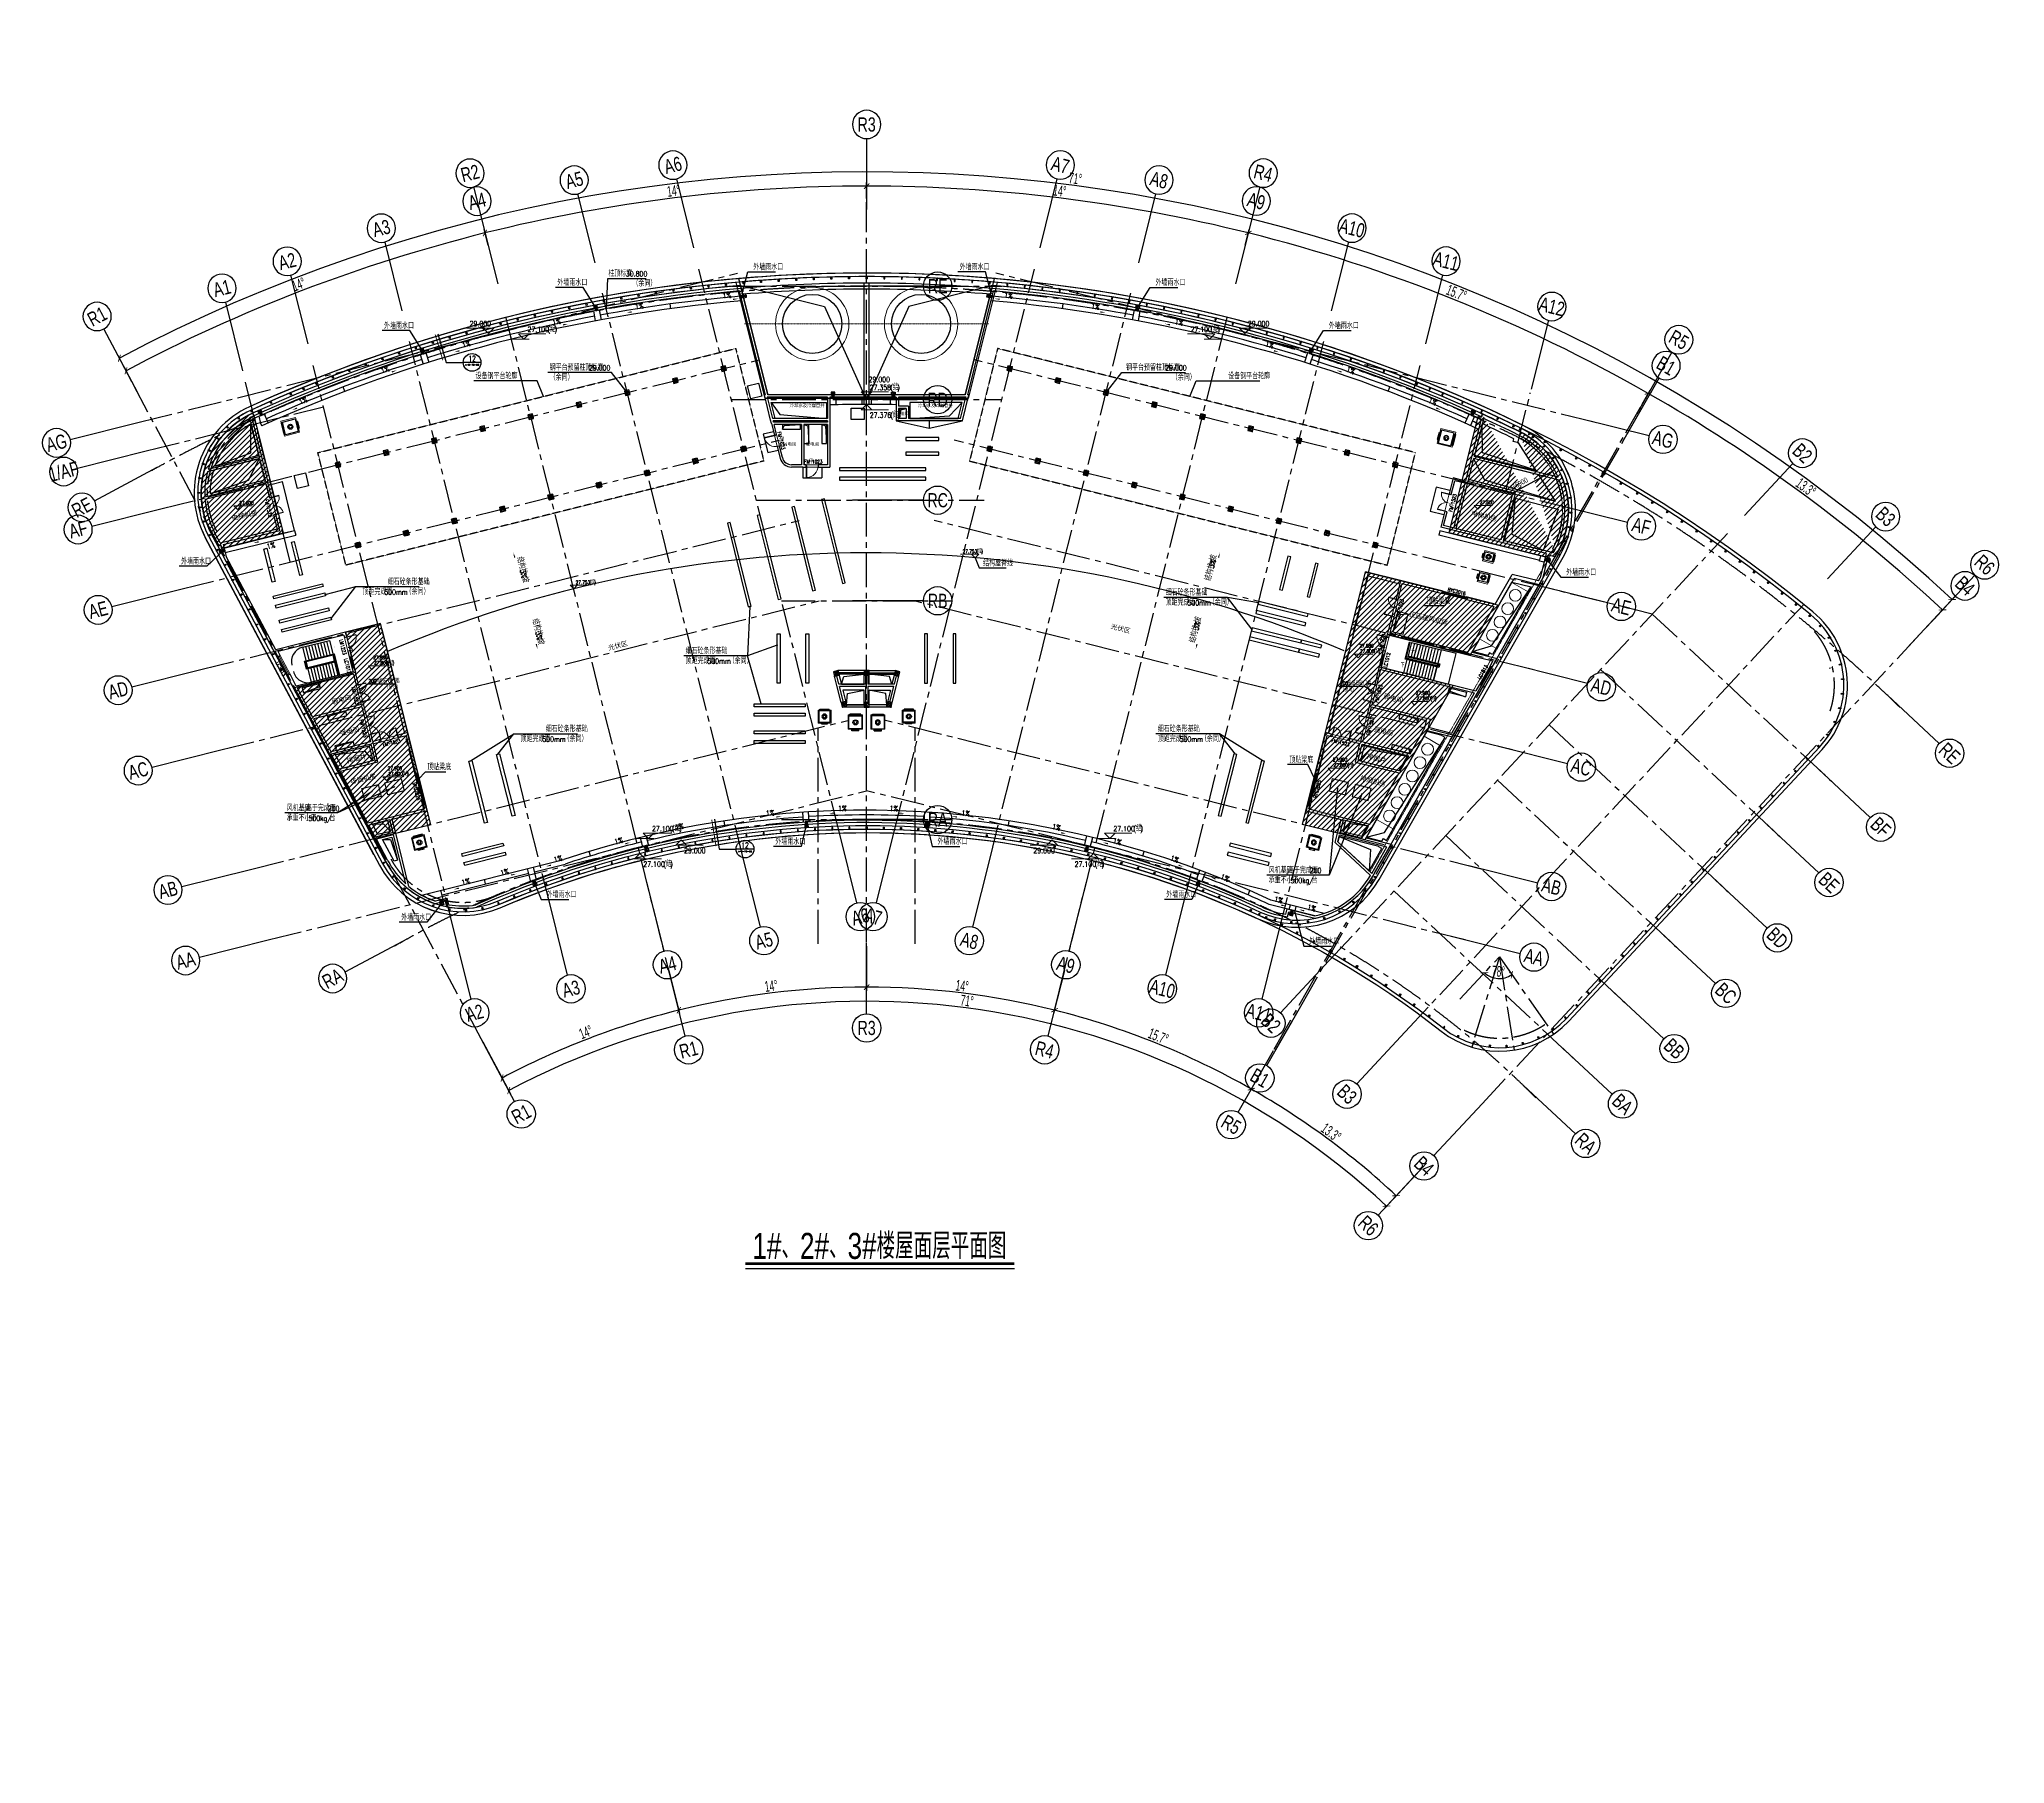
# Model space of a CAD drawing. Extents: x 138868 to 1251000, y -188972 to 132579.
# Drawn here: x 1084868 to 1251000, y -17122 to 128639 of the extents above; entities that cross this region are included whole.
import ezdxf
from ezdxf.enums import TextEntityAlignment as Align

# ---------------------------------------------------------------- set-up
doc = ezdxf.new("R2010")
doc.units = 0
for name, pattern in [('CENTER2', [28.575, 19.05, -3.175, 3.175, -3.175]), ('DASH', [0.35, 0.25, -0.1]), ('DASHDOT', [1, 0.5, -0.25, 0, -0.25])]:
    doc.linetypes.add(name, pattern=pattern)
doc.layers.get('0').update_dxf_attribs({"color": 8})
doc.layers.get('Defpoints').update_dxf_attribs({"color": 8})
for name, color, linetype in [('#幕墙线-平面', 8, 'Continuous'), ('#文字', 8, 'Continuous'), ('#标注', 8, 'Continuous'), ('#结构边线+内凹外凸边线', 8, 'Continuous'), ('#轴线', 8, 'CENTER2'), ('A-FLOR', 8, 'Continuous'), ('A-FLOR-OVHD', 8, 'DASH'), ('A-FLOR-PIPE', 8, 'Continuous'), ('A-FLOR-RAIL', 8, 'Continuous'), ('A-FLOR-SPCL', 8, 'Continuous'), ('A-FLOR-UNDR', 8, 'Continuous'), ('A-Hole', 8, 'Continuous'), ('A-OTHER', 8, 'Continuous'), ('COLUMN', 8, 'Continuous'), ('CURTWALL', 8, 'Continuous'), ('dim', 8, 'Continuous'), ('DIM_IDEN', 8, 'Continuous'), ('DIM_LEAD', 8, 'Continuous'), ('DIM_SYMB', 8, 'Continuous'), ('G-equip', 8, 'Continuous'), ('STAIR', 8, 'Continuous'), ('WINDOW_TEXT', 8, 'Continuous'), ('建-填充', 8, 'Continuous'), ('数据中心轮廓线', 8, 'Continuous'), ('暖-基础', 8, 'Continuous'), ('暖通风机', 8, 'Continuous')]:
    doc.layers.add(name, color=color, linetype=linetype)
for name, color, linetype, lineweight in [('DIM_ELEV', 8, 'Continuous', 5), ('DOOR_FIRE', 8, 'Continuous', 13), ('DOOR_FIRE_TEXT', 8, 'Continuous', 9), ('DOTE', 8, 'DASHDOT', 5), ('G-设备基础', 8, 'Continuous', 9), ('HVAC-TXT', 8, 'Continuous', 9), ('IT设备', 8, 'Continuous', 9), ('PUB_DIM', 8, 'Continuous', 5), ('PUB_TEXT', 8, 'Continuous', 5), ('WALL', 8, 'Continuous', 30), ('WINDOW', 8, 'Continuous', 13), ('空调', 8, 'Continuous', 9)]:
    doc.layers.add(name, color=color, linetype=linetype, lineweight=lineweight)
doc.styles.add('#文字', font='jrs.shx', dxfattribs={"width": 0.7, "bigfont": 'hztxt.shx'})
doc.styles.add('_TCH_DIM', font='SIMPLEX', dxfattribs={"bigfont": 'GBCBIG'})
doc.styles.add('_TCH_LABEL', font='COMPLEX', dxfattribs={"bigfont": 'GBCBIG'})
doc.styles.add('_TCH_WINDOW', font='SIMPLEX', dxfattribs={"height": 3.5, "bigfont": 'GBCBIG'})
doc.styles.add('JHZX', font='jrs.shx', dxfattribs={"width": 0.6, "bigfont": 'jhz.shx'})
doc.styles.get("Standard").update_dxf_attribs({"font": 'arial.ttf'})
doc.dimstyles.new('JZBZ-300', dxfattribs={"dimscale": 300, "dimtxt": 3, "dimasz": 1.5, "dimexe": 1, "dimexo": 1, "dimgap": 0.5, "dimtad": 1, "dimdec": 0, "dimdsep": 46, "dimtxsty": 'JHZX', "dimblk1": 'ARCHTICK', "dimblk2": 'ARCHTICK', "dimsah": 1, "dimcen": 0, "dimclrd": 1, "dimclre": 1, "dimclrt": 2, "dimadec": 1, "dimazin": 2, "dimtfac": 1, "dimtdec": 0, "dimtix": 1, "dimtmove": 0, "dimatfit": 3, "dimfxl": 1, "dimtolj": 1, "dimlwd": -1, "dimlwe": -1, "dimarcsym": 1})
pattern_1 = [(45, (-1144447.16, 454132.05), (-224.5064, 224.5064), [])]

# ---------------------------------------------------------------- blocks, each defined once
blk = doc.blocks.new('*U3269')
blk.add_line((-20.54, -0.75), (20.82, -0.75))
at = {"const_width": 0.4}
blk.add_lwpolyline([(-20.54, 0), (20.82, 0)], dxfattribs=at)
at = {"style": 'JHZX', "width": 0.75}
blk.add_attdef('立面图', text='', height=4, dxfattribs=at).set_placement((0.06, 2.74), align=Align.MIDDLE_CENTER)
blk = doc.blocks.new('G2')
at = {"layer": '空调'}
for p, q in [((538616, -73461), (544116, -73461)), ((538616, -75061), (538616, -73461)), ((544116, -75061), (544116, -73461)), ((538616, -75061), (544116, -75061))]:
    blk.add_line(p, q, dxfattribs=at)
for centre in [(539416, -74261), (540716, -74261), (542016, -74261), (543316, -74261)]:
    blk.add_circle(centre, 500, dxfattribs=at)
blk = doc.blocks.new('g')
at = {"layer": '空调'}
for p, q in [((538616, -73461), (546716, -73461)), ((538616, -75061), (538616, -73461)), ((546716, -75061), (546716, -73461)), ((538616, -75061), (546716, -75061))]:
    blk.add_line(p, q, dxfattribs=at)
for centre in [(539416, -74261), (540716, -74261), (542016, -74261), (543316, -74261), (544616, -74261), (545916, -74261)]:
    blk.add_circle(centre, 500, dxfattribs=at)
blk = doc.blocks.new('$DorLib2D$00000002')
for p, q in [((-0.5, 0), (-0.5, 0.4875)), ((-0.475, 0.4875), (-0.5, 0.4875)), ((-0.475, 0), (-0.475, 0.4875)), ((0.475, 0), (0.475, 0.4875)), ((0.475, 0.4875), (0.5, 0.4875)), ((0.5, 0), (0.5, 0.4875)), ((-0.5, 0), (-0.475, 0)), ((0.5, 0), (0.475, 0))]:
    blk.add_line(p, q)
for centre, start, end in [((-0.4875, 0), 0, 88.530716), ((0.4875, 0), 91.469284, 180)]:
    blk.add_arc(centre, 0.4875, start, end)
blk = doc.blocks.new('$DorLib2D$00000225')
for p, q in [((-0.5, 0), (-0.5, 0.25)), ((-0.48, 0.25), (-0.5, 0.25)), ((-0.48, 0), (-0.48, 0.25)), ((0.48, 0), (0.48, 0.75)), ((0.48, 0.75), (0.5, 0.75)), ((0.5, 0), (0.5, 0.75)), ((-0.48, 0), (-0.5, 0)), ((0.48, 0), (0.5, 0))]:
    blk.add_line(p, q)
for centre, radius, start, end in [((-0.5, 0), 0.251, 359.7899, 84.0974), ((0.5, 0), 0.755, 92.2493, 179.7238)]:
    blk.add_arc(centre, radius, start, end)
blk = doc.blocks.new('$DorLib2D$00000001')
for p, q in [((0.45, 0.975), (0.5, 0.975)), ((0.45, 0), (0.45, 0.975)), ((0.5, 0), (0.45, 0)), ((0.5, 0), (0.5, 0.975))]:
    blk.add_line(p, q)
blk.add_arc((0.475, 0), 0.975, 91.46928, 180)
blk = doc.blocks.new('$WINLIB2D$00000001')
for points in [[(-0.5, 0.5), (-0.5, -0.5)], [(-0.5, 0.5), (0.5, 0.5)], [(0.5, 0.167), (-0.5, 0.167)], [(0.5, -0.5), (0.5, 0.5)], [(0.5, -0.167), (-0.5, -0.167)], [(-0.5, -0.5), (0.5, -0.5)]]:
    blk.add_lwpolyline(points)
blk = doc.blocks.new('$WINLIB2D$00000039')
for points in [[(-0.5, 0.5), (-0.5, -0.5)], [(0.5, 0.5), (-0.5, 0.5)], [(-0.5, 0.167), (0.5, 0.167)], [(-0.452, -0.167), (-0.5, 0.084)], [(-0.384, -0.167), (-0.448, 0.167)], [(-0.316, -0.167), (-0.38, 0.167)], [(-0.248, -0.167), (-0.312, 0.167)], [(-0.18, -0.167), (-0.244, 0.167)], [(-0.112, -0.167), (-0.176, 0.167)], [(-0.044, -0.167), (-0.108, 0.167)], [(0.024, -0.167), (-0.04, 0.167)], [(0.092, -0.167), (0.028, 0.167)], [(0.16, -0.167), (0.096, 0.167)], [(0.228, -0.167), (0.164, 0.167)], [(0.296, -0.167), (0.232, 0.167)], [(0.364, -0.167), (0.3, 0.167)], [(0.432, -0.167), (0.368, 0.167)], [(0.5, -0.167), (0.436, 0.167)], [(0.5, -0.5), (0.5, 0.5)], [(-0.5, -0.167), (0.5, -0.167)], [(0.5, -0.5), (-0.5, -0.5)]]:
    blk.add_lwpolyline(points)
blk = doc.blocks.new('_FZH')
at = {"layer": '建-填充', "ltscale": 300}
h = blk.add_hatch(dxfattribs=at)
h.set_pattern_fill('钢筋混凝土', color=256, scale=0.125, angle=-90)
h.set_pattern_definition([(315, (-0.5, 0.5), (0.22097, 0.22097), []), (320, (-0.5, 0.5), (-0.07844, -0.89658), [0.09375, -1.03125]), (265, (-0.5, 0.5), (0.94024, 0.17344), [0.075, -0.825]), (10.45, (-0.5065, 0.4253), (0.8618, -0.72314), [0.07968, -0.87643]), (316.18, (-0.25, 0.5), (-0.2069, -1.3341), [0.1406, -1.5469]), (6.64, (-0.2672, 0.3888), (1.2176, -1.1683), [0.1195, -1.31464]), (261.18, (-0.25, 0.5), (1.2176, -1.1683), [0.1125, -1.2375]), (291, (-0.3125, 0.375), (-0.50327, -0.74613), [0.09375, -1.03125]), (236, (-0.3125, 0.375), (0.90644, -0.30414), [0.075, -0.825]), (341.45, (-0.3544, 0.3128), (0.40316, -1.0503), [0.07968, -0.87643]), (307.5, (-0.5, 0.5), (0.41612, -0.0152), [0, -0.815, 0, -0.8375, 0, -0.828125]), (277.5, (-0.5, 0.5), (0.49301, -0.32884), [0, -0.4775, 0, -0.79625, 0, -0.315625]), (237.5, (-0.5, 0.77875), (-0.028194, -0.66728), [0, -0.3125, 0, -0.975, 0, -1.29375]), (227.5, (-0.5, 0.90375), (0.12513, -0.72898), [0, -0.40625, 0, -0.6475, 0, -0.91875])])
h.paths.add_polyline_path([(-0.5, 0.5), (-0.5, -0.5), (0.5, -0.5), (0.5, 0.5)])
at = {"layer": '#结构边线+内凹外凸边线'}
blk.add_lwpolyline([(-0.5, -0.5), (0.5, -0.5), (0.5, 0.5), (-0.5, 0.5)], close=True, dxfattribs=at)
blk = doc.blocks.new('ysd-w')
at = {"layer": 'A-FLOR-PIPE'}
blk.add_circle((0, 190), 50, dxfattribs=at)
at = {"layer": 'A-FLOR-SPCL'}
for p, q in [((-150, 340), (-35, 225)), ((-150, 100), (-43, 164)), ((35, 225), (150, 340)), ((150, 100), (43, 164))]:
    blk.add_line(p, q, dxfattribs=at)
at = {"layer": 'A-FLOR-SPCL', "ltscale": 0.2}
for p, q in [((-100, 100), (100, -100)), ((-100, -100), (100, 100)), ((0, -150), (0, 390))]:
    blk.add_line(p, q, dxfattribs=at)
at = {"layer": 'A-FLOR-SPCL'}
for points in [[(-150, 100), (150, 100), (150, 340), (-150, 340)], [(-100, -100), (100, -100), (100, 100), (-100, 100)]]:
    blk.add_lwpolyline(points, close=True, dxfattribs=at)
blk = doc.blocks.new('A$C1C9E567E')
at = {"layer": '暖通风机'}
for p, q in [((100, 1017), (0, 1017)), ((0, 1017), (0, 82)), ((100, 82), (0, 82)), ((26, 823), (70, 854)), ((26, 849), (61, 801)), ((26, 251), (61, 299)), ((26, 277), (70, 246)), ((33, 806), (77, 837)), ((33, 294), (77, 263)), ((44, 856), (79, 808)), ((44, 244), (79, 292)), ((150, 1017), (100, 1017)), ((100, 1017), (100, 82)), ((150, 82), (100, 82)), ((909, 550), (577, 719)), ((577, 719), (577, 381)), ((909, 550), (577, 381)), ((1250, 851), (1300, 851)), ((1250, 249), (1300, 249)), ((1400, 851), (1300, 851)), ((1300, 851), (1300, 249)), ((1400, 249), (1300, 249)), ((1326, 772), (1370, 802)), ((1326, 798), (1361, 749)), ((1326, 302), (1361, 351)), ((1326, 328), (1370, 298)), ((1333, 755), (1377, 785)), ((1333, 345), (1377, 315)), ((1344, 805), (1379, 756)), ((1344, 295), (1379, 344)), ((1400, 851), (1400, 249))]:
    blk.add_line(p, q, dxfattribs=at)
blk.add_lwpolyline([(150, 1100), (1250, 1100), (1250, 0), (150, 0), (150, 1100)], dxfattribs=at)
blk.add_circle((700, 550), 209, dxfattribs=at)
blk = doc.blocks.new('A$C63FB1755')
at = {"layer": '暖通风机'}
for p, q in [((0, 616), (0, 84)), ((100, 616), (0, 616)), ((100, 84), (0, 84)), ((26, 496), (70, 526)), ((26, 522), (61, 473)), ((26, 178), (61, 227)), ((26, 204), (70, 174)), ((33, 479), (77, 509)), ((33, 221), (77, 191)), ((44, 529), (79, 480)), ((44, 171), (79, 220)), ((100, 616), (100, 84)), ((150, 616), (100, 616)), ((150, 84), (100, 84)), ((397, 519), (397, 181)), ((729, 350), (397, 519)), ((729, 350), (397, 181)), ((890, 526), (940, 526)), ((890, 174), (940, 174)), ((940, 526), (940, 174)), ((1040, 526), (940, 526)), ((1040, 174), (940, 174)), ((966, 458), (1010, 488)), ((966, 484), (1001, 435)), ((966, 216), (1001, 265)), ((966, 242), (1010, 212)), ((973, 441), (1017, 471)), ((973, 259), (1017, 229)), ((984, 491), (1019, 442)), ((984, 209), (1019, 258)), ((1040, 526), (1040, 174))]:
    blk.add_line(p, q, dxfattribs=at)
blk.add_lwpolyline([(150, 700), (890, 700), (890, 0), (150, 0), (150, 700)], dxfattribs=at)
blk.add_circle((520, 350), 209, dxfattribs=at)
blk = doc.blocks.new('A$C6E6108AB')
at = {"layer": '暖通风机'}
for p, q in [((100, 880), (0, 880)), ((0, 880), (0, 80)), ((100, 80), (0, 80)), ((26, 686), (70, 716)), ((26, 712), (61, 663)), ((26, 248), (61, 297)), ((26, 274), (70, 244)), ((33, 669), (77, 699)), ((33, 291), (77, 261)), ((44, 719), (79, 670)), ((44, 241), (79, 290)), ((150, 880), (100, 880)), ((100, 880), (100, 80)), ((150, 80), (100, 80)), ((839, 480), (507, 649)), ((507, 649), (507, 311)), ((839, 480), (507, 311)), ((1110, 729), (1160, 729)), ((1110, 231), (1160, 231)), ((1260, 729), (1160, 729)), ((1160, 729), (1160, 231)), ((1260, 231), (1160, 231)), ((1186, 650), (1230, 680)), ((1186, 676), (1221, 627)), ((1186, 284), (1221, 333)), ((1186, 310), (1230, 280)), ((1193, 633), (1237, 663)), ((1193, 327), (1237, 297)), ((1204, 683), (1239, 634)), ((1204, 277), (1239, 326)), ((1260, 729), (1260, 231))]:
    blk.add_line(p, q, dxfattribs=at)
blk.add_lwpolyline([(150, 960), (1110, 960), (1110, 0), (150, 0), (150, 960)], dxfattribs=at)
blk.add_circle((630, 480), 209, dxfattribs=at)
blk = doc.blocks.new('G$CC7C44162')
at = {"layer": 'HVAC-TXT', "elevation": 0}
blk.add_lwpolyline([(-17950, 87200), (-16850, 87200), (-16850, 86100), (-17950, 86100)], close=True, dxfattribs=at)
at = {"layer": '暖通风机', "rotation": 359.9999999999686}
blk.add_blockref('A$C6E6108AB', (-18031, 86177), dxfattribs=at)
blk = doc.blocks.new('A$Cfefb2203')
at = {"layer": 'A-FLOR'}
h = blk.add_hatch(dxfattribs=at)
h.set_pattern_fill('ANSI31', color=256, scale=200)
h.set_pattern_definition(pattern_1)
edge = h.paths.add_edge_path()
edge.add_line((-11863, 33547), (-17054, 32253))
edge.add_line((-17054, 32253), (-17126, 32544))
edge.add_line((-17126, 32544), (-17383, 32480))
edge.add_line((-17383, 32480), (-17916, 33482))
edge.add_arc((-11382, 36956), 7400, 114.45316, 208, ccw=False)
edge.add_line((-14445, 43692), (-14342, 43493))
edge.add_line((-14342, 43493), (-14149, 42716))
edge.add_line((-14149, 42716), (-11863, 33547))
h = blk.add_hatch(dxfattribs=at)
h.set_pattern_fill('ANSI31', color=256, scale=200)
h.set_pattern_definition(pattern_1)
edge = h.paths.add_edge_path()
edge.add_line((86693, 33571), (89148, 43415))
edge.add_line((89148, 43415), (89390, 43355))
edge.add_line((89390, 43355), (89449, 43383))
edge.add_line((89449, 43383), (89510, 43630))
edge.add_arc((37464, -70459), 125400, 63.89548, 65.47785, ccw=False)
edge.add_arc((89385, 35504), 7400, -29.7, 63.89548, ccw=False)
edge.add_line((95813, 31838), (95646, 31545))
edge.add_line((95646, 31545), (95086, 31685))
edge.add_line((95086, 31685), (95038, 31491))
edge.add_line((95038, 31491), (86693, 33571))
h = blk.add_hatch(dxfattribs=at)
h.set_pattern_fill('ANSI31', color=256, scale=200)
h.set_pattern_definition(pattern_1)
h.paths.add_polyline_path([(79582, 7621), (74315, 8934), (79638, 30280), (90905, 27471), (88486, 23230), (81460, 24982), (80783, 22265), (87045, 20704)])
h = blk.add_hatch(dxfattribs=at)
h.set_pattern_fill('ANSI31', color=256, scale=200)
h.set_pattern_definition(pattern_1)
h.paths.add_polyline_path([(-4123, 7753), (612, 8934), (-3621, 25914), (-6581, 25176), (-5734, 21780), (-10896, 20493)])
blk.add_lwpolyline([(-11863, 33547), (-17054, 32253), (-17126, 32544), (-17383, 32480), (-17916, 33482, -0.4324633), (-14445, 43692), (-14342, 43493), (-14149, 42716), (-11863, 33547)], format="xyb", dxfattribs=at)
for points in [[(79582, 7621), (74315, 8934), (79638, 30280), (90905, 27471), (88486, 23230), (81460, 24982), (80783, 22265), (87045, 20704), (79582, 7621)], [(-4123, 7753), (612, 8934), (-3621, 25914), (-6581, 25176), (-5734, 21780), (-10896, 20493), (-4123, 7753)]]:
    blk.add_lwpolyline(points, dxfattribs=at)
at = {"layer": 'A-FLOR-OVHD'}
for points in [[(-8924, 40360), (26395, 49166), (28766, 39657), (-6553, 30852)], [(83851, 40360), (48533, 49166), (46162, 39657), (81481, 30852)]]:
    blk.add_lwpolyline(points, close=True, dxfattribs=at)
at = {"layer": 'A-FLOR-PIPE'}
for p, q in [((14365, 52337), (14520, 51501)), ((14857, 52429), (15012, 51593)), ((20911, 52532), (20857, 52928)), ((54017, 52532), (54070, 52928)), ((60071, 52429), (59916, 51593)), ((60563, 52337), (60407, 51501)), ((7441, 49954), (7345, 50343)), ((67486, 49954), (67583, 50343)), ((-267, 48658), (-12, 47847)), ((-124, 48703), (-184, 48894)), ((66, 48763), (6, 48954)), ((209, 48808), (465, 47997)), ((74718, 48808), (74463, 47997)), ((74861, 48763), (74921, 48954)), ((75195, 48658), (74940, 47847)), ((75052, 48703), (75112, 48894)), ((-6632, 45542), (-6774, 45916)), ((34364, 45041), (39964, 45041)), ((34364, 45041), (34364, 44399)), ((34864, 45041), (34864, 44411)), ((37464, 44441), (37464, 45041)), ((39464, 45041), (39464, 44423)), ((39964, 45041), (39964, 44414)), ((81560, 45542), (81702, 45916)), ((-13917, 43438), (-13761, 42813)), ((-13460, 43643), (-13111, 42868)), ((88388, 43643), (88039, 42868)), ((88844, 43438), (88495, 42663)), ((-13761, 42813), (-13672, 42616)), ((42763, 43041), (42763, 42441)), ((-16861, 32301), (-10892, 33789)), ((-16763, 31913), (-10796, 33401)), ((-10892, 33789), (-10796, 33401)), ((85917, 33765), (85820, 33377)), ((94359, 31248), (85820, 33377)), ((94844, 31539), (85917, 33765)), ((94347, 31199), (94456, 31636)), ((94735, 31102), (94347, 31199)), ((32612, 9143), (32558, 9991)), ((37464, 9741), (37464, 10141)), ((42315, 9143), (42370, 9991)), ((25469, 8839), (25409, 9234)), ((32113, 9111), (32059, 9959)), ((32369, 9028), (32376, 8928)), ((42558, 9028), (42552, 8928)), ((42814, 9111), (42869, 9959)), ((49459, 8839), (49519, 9234)), ((14120, 6268), (14003, 6651)), ((18559, 7018), (18353, 7842)), ((19045, 7135), (18839, 7959)), ((55883, 7135), (56088, 7959)), ((56369, 7018), (56574, 7842)), ((60808, 6268), (60925, 6651)), ((-170, 2967), (11871, 5969)), ((9090, 4073), (8808, 5206)), ((9561, 4250), (9293, 5327)), ((9390, 4939), (11983, 5585)), ((65340, 4260), (65637, 5057)), ((1675, 2603), (1482, 3379)), ((1579, 2991), (8904, 4818)), ((5251, 3907), (5154, 4295)), ((65808, 4084), (66105, 4880)), ((69703, 2976), (69864, 3342)), ((75350, 1204), (71483, 2168)), ((76136, 1420), (71618, 2547)), ((73192, 1742), (73289, 2130)), ((73677, 1621), (73774, 2009))]:
    blk.add_line(p, q, dxfattribs=at)
at = {"layer": 'A-FLOR-PIPE', "ltscale": 0.2}
for p, q in [((37064, 45041), (37064, 44441)), ((37864, 44441), (37864, 45041))]:
    blk.add_line(p, q, dxfattribs=at)
at = {"layer": 'A-FLOR-PIPE'}
blk.add_lwpolyline([(75160, 48879), (74874, 48969), (74904, 49064), (75190, 48974)], close=True, dxfattribs=at)
blk.add_lwpolyline([(39964, 43041), (42763, 42441), (45563, 43041)], dxfattribs=at)
blk.add_lwpolyline([(1627, 2591), (1013, 2438, -0.045097), (-170, 2967, -0.045097)], format="xyb", dxfattribs=at)
for centre in [(-17141, 32025), (95125, 31263)]:
    blk.add_circle(centre, 100, dxfattribs=at)
for radius, start, end in [(124100, 94.87718, 114.3337), (124500, 94.9067, 100.42392), (124100, 65.37934, 85.12282), (124500, 79.57608, 85.0933), (124500, 100.65329, 107.34672), (124500, 72.65328, 79.34671), (124500, 107.57609, 114.05089), (124950, 107.39961, 107.52804), (124950, 72.47196, 72.60039), (124500, 65.94911, 72.42391), (114900, 88.75326, 91.54603), (124500, 65.41381, 65.71929), (102350, 66.77949, 113.30559), (80600, 64.92888, 108.5139), (80200, 93.84624, 103.35702), (80200, 86.51186, 93.48814), (80200, 76.64298, 86.15376), (80200, 103.71423, 108.52515), (80200, 69.54055, 76.28577), (80200, 64.90122, 69.18003)]:
    blk.add_arc((37464, -70459), radius, start, end, dxfattribs=at)
at = {"layer": 'A-FLOR-RAIL'}
blk.add_lwpolyline([(86693, 33571), (89148, 43415), (89390, 43355), (89449, 43383), (89510, 43630, -0.0069045), (92641, 42149, -0.4327153), (95813, 31838), (95646, 31545), (95086, 31685), (95038, 31491), (86693, 33571)], format="xyb", dxfattribs=at)
at = {"layer": 'A-FLOR-UNDR'}
for p, q in [((37264, 44513), (37264, 54642)), ((37664, 44513), (37664, 54642))]:
    blk.add_line(p, q, dxfattribs=at)
blk.add_lwpolyline([(26772, 54484, 0.085564), (-14445, 43692, 0.4324632), (-17916, 33482), (-3183, 5774, 0.3897333), (6262, 2445, -0.2124371), (70731, 1525, 0.3894), (80263, 4576), (95813, 31838, 0.4327153), (92641, 42149, 0.0928267), (48155, 54484, 0.0928267)], format="xyb", dxfattribs=at)
for radius, start, end in [(125400, 94.86901, 114.45317), (125150, 85.14939, 94.85429), (124650, 85.18641, 94.81359), (125400, 65.47785, 85.13099)]:
    blk.add_arc((37464, -70459), radius, start, end, dxfattribs=at)
at = {"layer": 'A-Hole'}
for p, q in [((92121, 41315), (92178, 41541)), ((92565, 41204), (92121, 41315))]:
    blk.add_line(p, q, dxfattribs=at)
for points in [[(26820, 54488), (33902, 52708), (37264, 45241)], [(48108, 54488), (41026, 52708), (37664, 45241)], [(29391, 44591), (30118, 43592), (34064, 43241)], [(40264, 43241), (40368, 43984), (40814, 44091)], [(40264, 43241), (40368, 43984), (40814, 44091)], [(41114, 43241), (44472, 43485), (45537, 44591)], [(-17635, 39219), (-14583, 40341), (-14579, 42787)], [(30364, 42341), (30481, 42664), (31864, 42741)], [(32164, 42741), (32487, 42623), (32564, 41141)], [(33664, 42741), (33987, 42623), (34064, 41141)], [(94062, 38845), (89511, 40341), (89507, 42787)], [(-18032, 36904), (-14787, 38032), (-13848, 39854)], [(95693, 36274), (89715, 38032), (88775, 39854)], [(92270, 36509), (92013, 33458), (94674, 32097)], [(88666, 23546), (90277, 24042), (93624, 29009)], [(82806, 25007), (83229, 26705), (82356, 26923), (81933, 25225), (82806, 25007)], [(83229, 26705), (82567, 26649), (81933, 25225)], [(35325, 20791), (35533, 21432), (37264, 21641)], [(39603, 20791), (39395, 21432), (37664, 21641)], [(-8791, 20812), (-8833, 20534), (-10149, 20061)], [(35761, 19041), (35841, 19992), (37264, 20291)], [(39166, 19041), (39086, 19992), (37664, 20291)], [(86726, 20474), (86768, 20197), (88085, 19723)], [(-8029, 17756), (-7993, 18097), (-6573, 18531)], [(84024, 17489), (83988, 17831), (82568, 18265)], [(-7448, 14860), (-4959, 15134), (-4284, 14309)], [(-7387, 15184), (-7352, 15526), (-5932, 15959)], [(83142, 14669), (79984, 15254), (79211, 14309)], [(79711, 7846), (81230, 8255), (86363, 16279)], [(83382, 14918), (83347, 15260), (81927, 15693)], [(-4303, 8945), (-3367, 8984), (-2796, 8342)], [(79797, 8804), (78295, 8984), (77723, 8342)], [(-3452, 7663), (-2792, 7657), (-2191, 5916)], [(77408, 7905), (80068, 6818), (79934, 5008)]]:
    blk.add_lwpolyline(points, dxfattribs=at)
for points in [[(34064, 44591), (34064, 43241), (29728, 43241), (29391, 44591)], [(40264, 44091), (40814, 44091), (40814, 43241), (40264, 43241)], [(40264, 44091), (40814, 44091), (40814, 43241), (40264, 43241)], [(41114, 44591), (41114, 43241), (45200, 43241), (45537, 44591)], [(30364, 42341), (31864, 42341), (31864, 42741), (30364, 42741)], [(32164, 42741), (32164, 41141), (32564, 41141), (32564, 42741)], [(33664, 42741), (33664, 41141), (34064, 41141), (34064, 42741)], [(88340, 38108), (95693, 36274), (94295, 38478), (88775, 39854)], [(91375, 32919), (92270, 36509), (95930, 35597), (94648, 32103)], [(89976, 23220), (88666, 23546), (92011, 29411), (93624, 29009), (90362, 23290), (90101, 23439), (89976, 23220)], [(37264, 21641), (35113, 21641), (35325, 20791), (37264, 20791)], [(37664, 21641), (39815, 21641), (39603, 20791), (37664, 20791)], [(-8791, 20812), (-10246, 20449), (-10149, 20061), (-8694, 20424)], [(37264, 20291), (35450, 20291), (35761, 19041), (37264, 19041)], [(37664, 20291), (39478, 20291), (39166, 19041), (37664, 19041)], [(86726, 20474), (88181, 20111), (88085, 19723), (86629, 20086)], [(-8029, 17756), (-6476, 18143), (-6573, 18531), (-8125, 18144)], [(79711, 7846), (81021, 7520), (81146, 7739), (81407, 7591), (86363, 16279), (86102, 16428), (86116, 16452), (84806, 16779)], [(84024, 17489), (82471, 17876), (82568, 18265), (84120, 17878)], [(-7387, 15184), (-5835, 15571), (-5932, 15959), (-7484, 15572)], [(-4598, 15571), (-4284, 14309), (-6819, 13677), (-7448, 14860)], [(79526, 15571), (79211, 14309), (82473, 13496), (83142, 14669)], [(83382, 14918), (81830, 15305), (81927, 15693), (83479, 15306)], [(-3844, 8081), (-4303, 8945), (-3026, 9264), (-2796, 8342)], [(79308, 7947), (79797, 8804), (77953, 9264), (77723, 8342)], [(-3452, 7663), (-2675, 7857), (-2191, 5916), (-2484, 5843)], [(81011, 6896), (80750, 7044), (80764, 7068), (77408, 7905), (77299, 7465), (79934, 5008)]]:
    blk.add_lwpolyline(points, close=True, dxfattribs=at)
for points in [[(-17635, 39219), (-13920, 40145), (-14579, 42787, 0.1825184), (-17635, 39219, 0.4014707)], [(89511, 42805), (88848, 40145), (94062, 38845), (92565, 41204), (92121, 41315), (92178, 41541, 0.0059194), (89511, 42805, 0.3318424)], [(-13400, 38059), (-13848, 39854), (-17747, 38882, 0.0755588), (-18032, 36904), (-13400, 38059)]]:
    blk.add_lwpolyline(points, format="xyb", dxfattribs=at)
at = {"layer": 'A-OTHER', "ltscale": 0.5}
for centre, start, end in [((-9910, 22697), 104, 194), ((-9777, 22164), 194, 284)]:
    blk.add_arc(centre, 1250, start, end, dxfattribs=at)
at = {"layer": 'COLUMN'}
for points in [[(22751, 39807), (23139, 39904), (23236, 39515), (22848, 39419)], [(26826, 40823), (27214, 40920), (27311, 40532), (26923, 40435)], [(48101, 40823), (47713, 40920), (47617, 40532), (48005, 40435)], [(52177, 39807), (51789, 39904), (51692, 39515), (52080, 39419)], [(18676, 38791), (19064, 38888), (19161, 38499), (18773, 38403)], [(56252, 38791), (55864, 38888), (55767, 38499), (56155, 38403)], [(10525, 36759), (10913, 36855), (11010, 36467), (10622, 36370)], [(14601, 37775), (14989, 37871), (15085, 37483), (14697, 37387)], [(60327, 37775), (59939, 37871), (59842, 37483), (60230, 37387)], [(64402, 36759), (64014, 36855), (63917, 36467), (64306, 36370)], [(6450, 35743), (6838, 35839), (6935, 35451), (6547, 35354)], [(68478, 35743), (68089, 35839), (67993, 35451), (68381, 35354)], [(-1700, 33710), (-1312, 33807), (-1216, 33419), (-1604, 33322)], [(2375, 34726), (2763, 34823), (2860, 34435), (2472, 34338)], [(72553, 34726), (72165, 34823), (72068, 34435), (72456, 34338)], [(76628, 33710), (76240, 33807), (76143, 33419), (76531, 33322)], [(-5776, 32694), (-5388, 32791), (-5291, 32403), (-5679, 32306)], [(80703, 32694), (80315, 32791), (80218, 32403), (80607, 32306)]]:
    blk.add_lwpolyline(points, close=True, dxfattribs=at)
at = {"layer": 'CURTWALL'}
blk.add_lwpolyline([(26747, 54783, 0.085564), (-14570, 43965, 0.4324632), (-18181, 33341), (-3448, 5633, 0.3897333), (6380, 2169, -0.2124371), (70605, 1253, 0.3894), (80524, 4428), (96073, 31689, 0.4327153), (92773, 42418, 0.0928267), (48181, 54783)], format="xyb", dxfattribs=at)
blk.add_arc((37464, -70459), 125700, 85.10902, 94.89098, dxfattribs=at)
at = {"layer": 'DIM_ELEV'}
for p, q in [((5939, 50884), (3635, 50884)), ((5489, 50434), (5039, 50884)), ((5489, 50434), (5939, 50884)), ((7441, 49954), (8941, 49954)), ((8491, 49954), (8041, 50404)), ((8041, 50404), (10345, 50404)), ((8491, 49954), (8941, 50404)), ((66886, 50404), (64582, 50404)), ((66436, 49954), (65986, 50404)), ((67486, 49954), (65986, 49954)), ((66436, 49954), (66886, 50404)), ((69439, 50434), (68989, 50884)), ((68989, 50884), (71293, 50884)), ((69439, 50434), (69889, 50884)), ((37464, 45041), (37014, 45491)), ((37014, 45491), (39318, 45491)), ((37464, 45041), (37914, 45491)), ((37464, 44441), (37014, 43991)), ((37014, 43991), (39318, 43991)), ((37464, 44441), (37914, 43991)), ((-15729, 35555), (-16029, 35855)), ((-16029, 35855), (-14493, 35855)), ((-15729, 35555), (-15429, 35855)), ((89124, 35590), (88824, 35890)), ((88824, 35890), (90360, 35890)), ((89124, 35590), (89424, 35890)), ((46941, 31771), (45405, 31771)), ((46641, 31471), (46341, 31771)), ((46641, 31471), (46941, 31771)), ((12703, 28851), (12403, 29151)), ((12403, 29151), (13939, 29151)), ((12703, 28851), (13003, 29151)), ((79003, 23023), (78703, 23323)), ((78703, 23323), (80239, 23323)), ((79003, 23023), (79303, 23323)), ((-4348, 22041), (-4648, 22341)), ((-4648, 22341), (-3112, 22341)), ((-4348, 22041), (-4048, 22341)), ((83781, 19030), (83481, 19330)), ((83481, 19330), (85017, 19330)), ((83781, 19030), (84081, 19330)), ((76769, 13394), (76469, 13694)), ((76469, 13694), (78005, 13694)), ((76769, 13394), (77069, 13694)), ((-3124, 12662), (-3424, 12962)), ((-3424, 12962), (-1888, 12962)), ((-3124, 12662), (-2824, 12962)), ((17965, 7747), (19465, 7747)), ((19015, 7747), (18565, 8197)), ((18565, 8197), (20869, 8197)), ((19015, 7747), (19465, 8197)), ((21781, 7632), (21331, 7182)), ((21331, 7182), (23635, 7182)), ((21781, 7632), (22231, 7182)), ((53597, 7182), (51293, 7182)), ((53147, 7632), (52697, 7182)), ((53147, 7632), (53597, 7182)), ((56963, 7747), (58463, 7747)), ((58013, 7747), (57563, 8197)), ((57563, 8197), (59867, 8197)), ((58013, 7747), (58463, 8197)), ((18279, 6485), (17829, 6035)), ((17829, 6035), (20133, 6035)), ((18279, 6485), (18729, 6035)), ((57098, 6035), (54794, 6035)), ((56648, 6485), (56198, 6035)), ((56648, 6485), (57098, 6035))]:
    blk.add_line(p, q, dxfattribs=at)
at = {"layer": 'DIM_IDEN'}
for p, q in [((1207, 50410), (1933, 47991)), ((1933, 47991), (3364, 47991)), ((4864, 47991), (3364, 47991)), ((24592, 9367), (24999, 6852)), ((24999, 6852), (26430, 6852)), ((27930, 6852), (26430, 6852))]:
    blk.add_line(p, q, dxfattribs=at)
at = {"layer": 'DIM_IDEN', "const_width": 75}
for points in [[(992, 50345), (1642, 48178)], [(24370, 9331), (24731, 7098)]]:
    blk.add_lwpolyline(points, dxfattribs=at)
at = {"layer": 'DIM_IDEN'}
for centre in [(4114, 47991), (27180, 6852)]:
    blk.add_circle(centre, 750, dxfattribs=at)
at = {"layer": 'DIM_LEAD'}
for p, q in [((15467, 52488), (15598, 55095)), ((15598, 55095), (18828, 55095)), ((26935, 53819), (27429, 55634)), ((27429, 55634), (29762, 55634)), ((47498, 55634), (45166, 55634)), ((47992, 53819), (47498, 55634)), ((13493, 54327), (11161, 54327)), ((14532, 52672), (13493, 54327)), ((60395, 52672), (61434, 54327)), ((61434, 54327), (63767, 54327)), ((-1158, 50674), (-3491, 50674)), ((-119, 49019), (-1158, 50674)), ((75047, 49019), (76086, 50674)), ((76086, 50674), (78418, 50674)), ((15888, 47149), (10509, 47149)), ((17225, 45437), (15888, 47149)), ((57703, 45437), (59040, 47149)), ((59040, 47149), (64419, 47149)), ((9627, 46428), (4248, 46428)), ((10162, 45119), (9627, 46428)), ((64774, 45117), (65310, 46426)), ((65310, 46426), (70689, 46426)), ((-16908, 32083), (-18311, 30756)), ((-18311, 30756), (-20644, 30756)), ((46633, 31479), (46973, 30613)), ((46973, 30613), (49244, 30613)), ((94917, 31418), (96150, 29824)), ((-8307, 28379), (-5727, 29036)), ((-7799, 26341), (-5727, 29036)), ((-5727, 29036), (-348, 29036)), ((86885, 28370), (86324, 27406)), ((96150, 29824), (98482, 29824)), ((27582, 27356), (27379, 23193)), ((67959, 28130), (62580, 28130)), ((70030, 25436), (67959, 28130)), ((70587, 27667), (67959, 28130)), ((86324, 27406), (84616, 27406)), ((29914, 24090), (27379, 23193)), ((27379, 23193), (22000, 23193)), ((28543, 19136), (27379, 23193)), ((-5471, 20312), (-4684, 20811)), ((-4684, 20811), (-2513, 20811)), ((79560, 20603), (77388, 20603)), ((80347, 20103), (79560, 20603)), ((3966, 14305), (7632, 16597)), ((6295, 14885), (7632, 16597)), ((7632, 16597), (13011, 16597)), ((67296, 16597), (61917, 16597)), ((68633, 14885), (67296, 16597)), ((70962, 14305), (67296, 16597)), ((-414, 12773), (172, 13379)), ((172, 13379), (1880, 13379)), ((74748, 13990), (73039, 13990)), ((75341, 12773), (74748, 13990)), ((-2448, 12113), (-7254, 9910)), ((-4345, 11716), (-7254, 9910)), ((77256, 12022), (76560, 4653)), ((79308, 11502), (76560, 4653)), ((-7254, 9910), (-11720, 9910)), ((32369, 9028), (31920, 7063)), ((42558, 9028), (43008, 7063)), ((31920, 7063), (29588, 7063)), ((43008, 7063), (45340, 7063)), ((9353, 4053), (9962, 2592)), ((65575, 4053), (64965, 2592)), ((76560, 4653), (71292, 4653)), ((1524, 2256), (290, 662)), ((9962, 2592), (12295, 2592)), ((64965, 2592), (62633, 2592)), ((290, 662), (-2042, 662)), ((73653, 1524), (74423, -1355)), ((74423, -1355), (76755, -1355))]:
    blk.add_line(p, q, dxfattribs=at)
for points, const_width in [([(26927, 53790, 1), (26943, 53848, 1)], 60), ([(48000, 53790, 1), (47984, 53848, 1)], 60), ([(14548, 52647, 1), (14516, 52698, 1)], 60), ([(15465, 52459, 1), (15468, 52518, 1)], 60), ([(60379, 52647, 1), (60411, 52698, 1)], 60), ([(-103, 48994, 1), (-135, 49045, 1)], 60), ([(75031, 48994, 1), (75063, 49045, 1)], 60), ([(10174, 45091, 1), (10151, 45147, 1)], 60), ([(17243, 45413, 1), (17206, 45461, 1)], 60), ([(57684, 45413, 1), (57721, 45461, 1)], 60), ([(64763, 45089, 1), (64786, 45145, 1)], 60), ([(-16887, 32103, 1), (-16930, 32062, 1)], 60), ([(46622, 31507, 1), (46644, 31451, 1)], 60), ([(94898, 31442, 1), (94935, 31394, 1)], 60), ([(-8336, 28371, 1), (-8278, 28386, 1)], 60), ([(86900, 28396, 1), (86870, 28344, 1)], 60), ([(27583, 27386, 1), (27580, 27326, 1)], 60), ([(70616, 27662, 1), (70557, 27673, 1)], 60), ([(-7817, 26317, 1), (-7781, 26365, 1)], 60), ([(70049, 25412, 1), (70012, 25460, 1)], 60), ([(29942, 24100, 1), (29886, 24080, 1)], 60), ([(-5488, 20301, 1), (-5454, 20322, 1)], 40), ([(80364, 20093, 1), (80330, 20114, 1)], 40), ([(28552, 19107, 1), (28535, 19165, 1)], 60), ([(3941, 14289, 1), (3991, 14321, 1)], 60), ([(6276, 14862, 1), (6313, 14909, 1)], 60), ([(68651, 14862, 1), (68615, 14909, 1)], 60), ([(70987, 14289, 1), (70936, 14321, 1)], 60), ([(-4320, 11732, 1), (-4371, 11700, 1)], 60), ([(-2420, 12126, 1), (-2475, 12101, 1)], 60), ([(-435, 12752, 1), (-393, 12795, 1)], 60), ([(75355, 12746, 1), (75328, 12800, 1)], 60), ([(77259, 12051, 1), (77253, 11992, 1)], 60), ([(79319, 11530, 1), (79297, 11474, 1)], 60), ([(32376, 9057, 1), (32363, 8998, 1)], 60), ([(42552, 9057, 1), (42565, 8998, 1)], 60), ([(9341, 4081, 1), (9364, 4026, 1)], 60), ([(65587, 4081, 1), (65564, 4026, 1)], 60), ([(1542, 2280, 1), (1505, 2232, 1)], 60), ([(73645, 1553, 1), (73661, 1495, 1)], 60)]:
    blk.add_lwpolyline(points, format="xyb", close=True, dxfattribs=dict(at, const_width=const_width))
at = {"layer": 'DIM_SYMB'}
for points in [[(24538, 53167, 0, 0, 0), (26620, 53366, 0, 120, 0), (26173, 53323, 0, 0, 0)], [(50356, 53175, 0, 0, 0), (48273, 53373, 0, 120, 0), (48721, 53331, 0, 0, 0)], [(19225, 52513, 0, 0, 0), (17158, 52189, 0, 120, 0), (17603, 52258, 0, 0, 0)], [(55602, 52513, 0, 0, 0), (57669, 52189, 0, 120, 0), (57225, 52258, 0, 0, 0)], [(10195, 50813, 0, 0, 0), (12240, 51253, 0, 120, 0), (11800, 51159, 0, 0, 0)], [(64717, 50817, 0, 0, 0), (62672, 51258, 0, 120, 0), (63111, 51163, 0, 0, 0)], [(4621, 49424, 0, 0, 0), (2608, 48853, 0, 120, 0), (3041, 48976, 0, 0, 0)], [(70309, 49423, 0, 0, 0), (72322, 48852, 0, 120, 0), (71889, 48975, 0, 0, 0)], [(-4223, 46642, 0, 0, 0), (-2245, 47326, 0, 120, 0), (-2671, 47179, 0, 0, 0)], [(79153, 46641, 0, 0, 0), (77175, 47325, 0, 120, 0), (77601, 47178, 0, 0, 0)], [(36685, 44841, 0, 0, 0), (35357, 44841, 0, 120, 0), (35807, 44841, 0, 0, 0)], [(37953, 44841, 0, 0, 0), (39282, 44841, 0, 120, 0), (38832, 44841, 0, 0, 0)], [(-9166, 44763, 0, 0, 0), (-11098, 43961, 0, 120, 0), (-10683, 44133, 0, 0, 0)], [(84096, 44762, 0, 0, 0), (86028, 43960, 0, 120, 0), (85613, 44132, 0, 0, 0)], [(-12340, 33222, 0, 0, 0), (-14370, 32716, 0, 120, 0), (-13934, 32825, 0, 0, 0)], [(8343, 28977, 0, 0, 0), (7608, 31926, 0, 120, 0), (7717, 31490, 0, 0, 0)], [(66585, 28977, 0, 0, 0), (67320, 31926, 0, 120, 0), (67211, 31490, 0, 0, 0)], [(8913, 26692, 0, 0, 0), (9648, 23743, 0, 120, 0), (9539, 24179, 0, 0, 0)], [(66015, 26692, 0, 0, 0), (65280, 23743, 0, 120, 0), (65388, 24179, 0, 0, 0)], [(-7665, 23901, 0, 0, 0), (-10692, 23146, 0, 0, 0), (-10256, 21400, 0, 0, 0), (-7481, 22092, 0, 40, 0), (-7627, 22055, 0, 0, 0)], [(36361, 9932, 0, 0, 0), (34269, 9875, 0, 120, 0), (34719, 9887, 0, 0, 0)], [(38601, 9932, 0, 0, 0), (40692, 9875, 0, 120, 0), (40242, 9887, 0, 0, 0)], [(22631, 8559, 0, 0, 0), (20581, 8143, 0, 120, 0), (21022, 8232, 0, 0, 0)], [(28195, 9403, 0, 0, 0), (30277, 9614, 0, 120, 0), (29829, 9568, 0, 0, 0)], [(46733, 9403, 0, 0, 0), (44651, 9614, 0, 120, 0), (45099, 9568, 0, 0, 0)], [(52296, 8559, 0, 0, 0), (54347, 8143, 0, 120, 0), (53906, 8232, 0, 0, 0)], [(15482, 6876, 0, 0, 0), (17503, 7418, 0, 120, 0), (17068, 7302, 0, 0, 0)], [(59446, 6876, 0, 0, 0), (57425, 7418, 0, 120, 0), (57860, 7302, 0, 0, 0)], [(12372, 5888, 0, 0, 0), (10342, 5382, 0, 120, 0), (10779, 5491, 0, 0, 0)], [(62278, 6014, 0, 0, 0), (64259, 5339, 0, 120, 0), (63833, 5484, 0, 0, 0)], [(4580, 3946, 0, 0, 0), (2549, 3439, 0, 120, 0), (2986, 3548, 0, 0, 0)], [(5825, 4256, 0, 0, 0), (7855, 4762, 0, 120, 0), (7418, 4653, 0, 0, 0)], [(68478, 3713, 0, 0, 0), (66536, 4492, 0, 120, 0), (66954, 4324, 0, 0, 0)], [(71200, 2445, 0, 0, 0), (72960, 2006, 0, 120, 0), (72523, 2115, 0, 0, 0)], [(75767, 1306, 0, 0, 0), (74007, 1745, 0, 120, 0), (74443, 1636, 0, 0, 0)]]:
    blk.add_lwpolyline(points, format="xyseb", dxfattribs=at)
at = {"layer": 'DIM_SYMB', "elevation": -1683}
blk.add_lwpolyline([(82894, 22383, 0, 0, 0), (86173, 21565, 0, 0, 0), (86512, 22924, 0, 0, 0), (83485, 23679, 0, 80, 0), (83776, 23606, 0, 0, 0)], format="xyseb", dxfattribs=at)
at = {"layer": 'DOOR_FIRE'}
for p, q in [((29906, 40873), (29664, 41843)), ((30100, 40921), (29858, 41892)), ((33364, 39341), (32364, 39341)), ((33364, 39141), (32364, 39141)), ((-12831, 36604), (-12468, 35148)), ((86691, 36870), (86328, 35414)), ((81847, 26535, 200), (82210, 27990, 200)), ((82041, 26486, 200), (82404, 27942, 200)), ((-6388, 23575), (-6678, 24740)), ((-6194, 23624), (-6484, 24788)), ((81121, 23624), (81412, 24788)), ((81315, 23575), (81606, 24740)), ((-5311, 19258), (-5674, 20713)), ((-5117, 19306), (-5480, 20761)), ((80045, 19306), (80408, 20761)), ((80239, 19258), (80602, 20713)), ((-4622, 16492, 200), (-4985, 17948, 200)), ((-4428, 16541, 200), (-4791, 17996, 200)), ((79355, 16541, 200), (79718, 17996, 200)), ((79549, 16492, 200), (79912, 17948, 200)), ((-2172, 16485, 200), (-3628, 16122, 200)), ((-2124, 16291, 200), (-3579, 15928, 200)), ((76785, 16357, 200), (78240, 15994, 200)), ((76833, 16551, 200), (78288, 16188, 200))]:
    blk.add_line(p, q, dxfattribs=at)
at = {"layer": 'DOTE'}
for p, q in [((27128, 51263), (47800, 51263)), ((79986, 4897), (95465, 32036))]:
    blk.add_line(p, q, dxfattribs=at)
blk.add_arc((89385, 35504), 6900, 331.54592, 63.88022, dxfattribs=at)
at = {"layer": 'G-equip'}
for centre in [(32864, 51242), (42064, 51242)]:
    blk.add_circle(centre, 2500, dxfattribs=at)
at = {"layer": 'G-设备基础'}
for centre in [(32864, 51242), (42064, 51242)]:
    blk.add_circle(centre, 3100, dxfattribs=at)
at = {"layer": 'HVAC-TXT'}
for points in [[(-12063, 43030), (-10802, 43345), (-10487, 42083), (-11748, 41769)], [(87270, 42085), (86009, 42399), (85694, 41138), (86956, 40823)], [(89726, 32094), (90599, 31876), (90382, 31003), (89508, 31220)], [(89291, 30347), (90164, 30129), (89946, 29256), (89073, 29474)], [(33364, 18591), (34464, 18591), (34464, 17491), (33364, 17491)], [(41564, 18591), (40464, 18591), (40464, 17491), (41564, 17491)], [(35914, 18191), (37114, 18191), (37114, 16991), (35914, 16991)], [(39014, 18191), (37814, 18191), (37814, 16991), (39014, 16991)]]:
    blk.add_lwpolyline(points, close=True, dxfattribs=at)
at = {"layer": 'STAIR'}
for p, q in [((32064, 39141), (32064, 38241)), ((32064, 38241), (33664, 38241)), ((33664, 39141), (33664, 38241)), ((-12794, 37695), (-11921, 37913)), ((-10892, 33789), (-11921, 37913)), ((-11766, 33571), (-10892, 33789)), ((76251, 16696), (79638, 30280)), ((76542, 16624), (79856, 29917)), ((82597, 29543), (79638, 30280)), ((82525, 29251), (79856, 29917)), ((-6581, 25176), (-4107, 25793)), ((322, 10098), (-3537, 25574)), ((249, 10389), (-3500, 25429)), ((-10212, 23910), (-7942, 24476)), ((-10212, 23910), (-9910, 22697)), ((-10046, 22746), (-7542, 23370)), ((-9973, 22702), (-7586, 23297)), ((-9960, 23973), (-9658, 22760)), ((-9910, 22697), (-7639, 23263)), ((-9708, 24036), (-9405, 22823)), ((-9456, 24099), (-9153, 22886)), ((-9203, 24162), (-8901, 22949)), ((-8951, 24225), (-8649, 23012)), ((-8699, 24287), (-8396, 23075)), ((-8446, 24350), (-8144, 23137)), ((-8194, 24413), (-7892, 23200)), ((-7942, 24476), (-7639, 23263)), ((-7506, 22730), (-7639, 23263)), ((-7586, 23297), (-7146, 21531)), ((-7542, 23370), (-7088, 21546)), ((82997, 22919), (83355, 24355)), ((83069, 22963), (83413, 24341)), ((83510, 24316), (83227, 23181)), ((83355, 24355), (83413, 24341)), ((83762, 24254), (83479, 23118)), ((83510, 24316), (86033, 23687)), ((84014, 24191), (83731, 23055)), ((84267, 24128), (83984, 22993)), ((84519, 24065), (84236, 22930)), ((84771, 24002), (84488, 22867)), ((85024, 23939), (84741, 22804)), ((85276, 23876), (84993, 22741)), ((85528, 23813), (85245, 22678)), ((85780, 23750), (85497, 22615)), ((86033, 23687), (85750, 22552)), ((86033, 23687), (85750, 22552)), ((87294, 23373), (86033, 23687)), ((86653, 20802), (87294, 23373)), ((-9874, 22057), (-10046, 22746)), ((-9830, 22130), (-9973, 22702)), ((-9777, 22164), (-9910, 22697)), ((-7487, 22652), (-9874, 22057)), ((-7502, 22710), (-9830, 22130)), ((-7506, 22730), (-9777, 22164)), ((-9474, 20951), (-9777, 22164)), ((-9222, 21014), (-9525, 22226)), ((-8970, 21076), (-9272, 22289)), ((-8718, 21139), (-9020, 22352)), ((-8465, 21202), (-8768, 22415)), ((-8213, 21265), (-8516, 22478)), ((-7961, 21328), (-8263, 22541)), ((-7709, 21391), (-8011, 22604)), ((-7456, 21454), (-7759, 22667)), ((-7204, 21517), (-7506, 22730)), ((-7487, 22652), (-7502, 22710)), ((82869, 21745), (83152, 22880)), ((85392, 21116), (82869, 21745)), ((85830, 22213), (82997, 22919)), ((85786, 22285), (83069, 22963)), ((83121, 21682), (83404, 22818)), ((83166, 22939), (83171, 22958)), ((83208, 23104), (83171, 22958)), ((85694, 22329), (83171, 22958)), ((83212, 23123), (83208, 23104)), ((83208, 23104), (85730, 22475)), ((83227, 23181), (83212, 23123)), ((83227, 23181), (83212, 23123)), ((83212, 23123), (85832, 22470)), ((83227, 23181), (85905, 22514)), ((83373, 21619), (83656, 22755)), ((83419, 22876), (83423, 22895)), ((83465, 23060), (83460, 23041)), ((83626, 21556), (83909, 22692)), ((83671, 22813), (83676, 22832)), ((83717, 22997), (83712, 22978)), ((83878, 21494), (84161, 22629)), ((83923, 22750), (83928, 22769)), ((83969, 22934), (83964, 22915)), ((84130, 21431), (84413, 22566)), ((84175, 22687), (84180, 22706)), ((84221, 22871), (84217, 22852)), ((84382, 21368), (84666, 22503)), ((84428, 22624), (84433, 22644)), ((84474, 22809), (84469, 22789)), ((84635, 21305), (84918, 22440)), ((84680, 22561), (84685, 22581)), ((84726, 22746), (84721, 22726)), ((84887, 21242), (85170, 22377)), ((84932, 22498), (84937, 22518)), ((84978, 22683), (84973, 22663)), ((85139, 21179), (85422, 22314)), ((85185, 22435), (85189, 22455)), ((85231, 22620), (85226, 22600)), ((85392, 21116), (85675, 22251)), ((85675, 22251), (85392, 21116)), ((85437, 22373), (85442, 22392)), ((85483, 22557), (85478, 22538)), ((85735, 22494), (85689, 22310)), ((85689, 22310), (85694, 22329)), ((85735, 22494), (85730, 22475)), ((85832, 22470), (85786, 22285)), ((85905, 22514), (85830, 22213)), ((-7204, 21517), (-9474, 20951)), ((-7088, 21546), (-7146, 21531)), ((85392, 21116), (86653, 20802))]:
    blk.add_line(p, q, dxfattribs=at)
for points in [[(29591, 42134), (28718, 41917), (29105, 40364), (29978, 40582)], [(86764, 37161), (85600, 37451), (85091, 35413), (86256, 35123)]]:
    blk.add_lwpolyline(points, dxfattribs=at)
blk.add_arc((89385, 35504), 7400, 20.1044, 22.91405, dxfattribs=at)
at = {"layer": 'WALL'}
for p, q in [((28920, 45241), (26729, 54029)), ((29126, 45241), (26881, 54243)), ((45802, 45241), (48046, 54243)), ((46008, 45241), (48199, 54029)), ((29346, 43117), (28817, 45241)), ((28920, 45241), (28817, 45241)), ((34164, 45041), (29048, 45041)), ((29048, 45041), (29073, 45041)), ((29521, 43241), (29073, 45041)), ((34264, 45241), (29126, 45241)), ((34164, 45041), (34164, 43241)), ((40064, 45241), (34264, 45241)), ((39964, 45041), (34364, 45041)), ((34364, 45041), (34364, 43141)), ((39964, 45041), (39964, 44191)), ((45802, 45241), (40064, 45241)), ((40164, 45041), (40164, 44291)), ((45880, 45041), (40164, 45041)), ((45406, 43241), (45855, 45041)), ((45563, 43041), (46111, 45241)), ((45855, 45041), (45880, 45041)), ((46111, 45241), (46008, 45241)), ((-14706, 43298), (-13896, 40048)), ((-14321, 43419), (-14445, 43692)), ((34164, 43241), (29521, 43241)), ((39964, 44191), (39964, 43041)), ((41014, 44291), (40164, 44291)), ((40814, 44091), (40164, 44091)), ((40164, 44091), (40164, 43241)), ((40814, 43241), (40164, 43241)), ((40814, 44091), (40814, 43241)), ((41014, 44291), (41014, 43241)), ((45406, 43241), (41014, 43241)), ((89614, 43218), (88824, 40048)), ((89510, 43630), (89449, 43383)), ((89622, 43249), (89614, 43218)), ((-14472, 43186), (-13678, 40000)), ((29421, 42817), (29346, 43117)), ((29421, 42817), (29664, 41843)), ((34164, 43041), (29571, 43041)), ((29596, 42941), (29571, 43041)), ((32064, 42941), (29596, 42941)), ((31964, 42741), (29646, 42741)), ((29858, 41892), (29646, 42741)), ((29664, 41843), (29858, 41892)), ((31964, 42741), (31964, 39341)), ((34164, 42941), (32064, 42941)), ((34164, 42741), (32164, 42741)), ((32164, 42741), (32164, 39341)), ((34164, 43041), (34164, 42941)), ((34164, 42741), (34164, 39341)), ((34364, 43141), (34364, 42841)), ((34364, 42841), (34364, 39141)), ((40914, 43041), (39964, 43041)), ((45563, 43041), (40914, 43041)), ((89400, 43186), (88605, 40000)), ((-18188, 38978), (-13896, 40048)), ((-13678, 40000), (-13145, 37865)), ((30100, 40921), (29906, 40873)), ((29906, 40873), (30148, 39899)), ((30343, 39947), (30100, 40921)), ((88605, 40000), (88097, 37962)), ((95920, 38279), (88824, 40048)), ((-18250, 38757), (-13848, 39854)), ((-13848, 39854), (-13364, 37914)), ((31964, 39341), (31119, 39341)), ((32064, 39141), (31119, 39141)), ((32064, 39141), (32364, 39141)), ((32364, 39341), (32164, 39341)), ((32364, 39141), (32364, 39341)), ((34164, 39341), (33364, 39341)), ((33364, 39341), (33364, 39141)), ((33364, 39141), (34364, 39141)), ((87030, 38228), (86691, 36870)), ((88097, 37962), (87030, 38228)), ((88775, 39854), (88291, 37914)), ((96013, 38050), (88775, 39854)), ((-18475, 36639), (-13364, 37914)), ((-18463, 36436), (-13315, 37720)), ((-13315, 37720), (-13025, 36555)), ((-12831, 36604), (-13145, 37865)), ((-13025, 36555), (-12831, 36604)), ((86691, 36870), (86885, 36821)), ((86885, 36821), (87176, 37986)), ((87105, 33984), (88049, 37768)), ((88146, 37744), (87176, 37986)), ((87300, 33935), (88243, 37720)), ((90669, 37115), (88146, 37744)), ((90717, 37309), (88291, 37914)), ((92027, 36776), (90669, 37115)), ((92270, 36922), (90717, 37309)), ((92027, 36776), (91084, 32992)), ((92270, 36922), (91278, 32944)), ((-12468, 35148), (-12662, 35100)), ((-12662, 35100), (-12372, 33935)), ((-12129, 33790), (-12468, 35148)), ((86328, 35414), (85990, 34056)), ((86232, 34202), (86522, 35366)), ((86522, 35366), (86328, 35414)), ((-17383, 32480), (-17916, 33482)), ((-17180, 32737), (-17651, 33623)), ((-17078, 32762), (-12372, 33935)), ((-16932, 32592), (-12129, 33790)), ((91132, 32774), (85990, 34056)), ((91084, 32992), (86232, 34202)), ((-17383, 32480), (-17126, 32544)), ((-17180, 32737), (-17078, 32762)), ((-17126, 32544), (-16870, 31514)), ((-16932, 32592), (-16682, 31587)), ((-12490, 23703), (-16682, 31587)), ((94916, 31830), (91132, 32774)), ((95062, 32000), (91278, 32944)), ((94916, 31830), (94402, 29768)), ((95086, 31685), (94590, 29693)), ((95498, 31891), (95062, 32000)), ((95646, 31545), (95086, 31685)), ((95498, 31891), (95552, 31986)), ((95646, 31545), (95813, 31838)), ((-12630, 23540), (-16870, 31514)), ((90602, 27547), (92043, 30073)), ((94261, 29520), (92043, 30073)), ((82597, 29543), (82210, 27990)), ((82404, 27942), (82743, 29300)), ((86187, 28647), (82597, 29543)), ((82743, 29300), (86139, 28453)), ((86139, 28453), (86187, 28647)), ((90839, 27357), (92191, 29727)), ((94308, 29199), (92191, 29727)), ((94261, 29520), (94402, 29768)), ((94308, 29199), (94590, 29693)), ((82210, 27990), (82404, 27942)), ((88128, 28164), (88079, 27970)), ((88079, 27970), (90499, 27366)), ((90602, 27547), (88128, 28164)), ((88286, 23486), (90499, 27366)), ((88640, 23501), (90839, 27357)), ((-6581, 25176), (-12490, 23703)), ((-6726, 24934), (-12293, 23546)), ((-6726, 24934), (-6678, 24740)), ((-6484, 24788), (-6581, 25176)), ((81484, 25079), (81412, 24788)), ((81847, 26535), (81484, 25079)), ((81606, 24740), (81654, 24934)), ((81654, 24934), (88412, 23249)), ((81703, 25128), (82041, 26486)), ((81703, 25128), (88286, 23486)), ((82041, 26486), (81847, 26535)), ((-12630, 23540), (-12383, 23075)), ((-12118, 23216), (-12293, 23546)), ((-6678, 24740), (-6484, 24788)), ((-6194, 23624), (-6388, 23575)), ((-6388, 23575), (-6267, 23090)), ((-6073, 23139), (-6194, 23624)), ((81121, 23624), (81049, 23333)), ((81049, 23333), (81243, 23284)), ((81315, 23575), (81121, 23624)), ((81243, 23284), (81315, 23575)), ((81412, 24788), (81606, 24740)), ((88640, 23501), (90757, 22973)), ((-12383, 23075), (-12118, 23216)), ((-11273, 21627), (-11537, 21486)), ((-10745, 20634), (-11273, 21627)), ((-5952, 21829), (-10745, 20634)), ((-5904, 21635), (-10648, 20452)), ((-6267, 23090), (-6073, 23139)), ((-5831, 22168), (-6025, 22120)), ((-6025, 22120), (-5952, 21829)), ((-5904, 21635), (-5674, 20713)), ((-5734, 21780), (-5831, 22168)), ((-5480, 20761), (-5734, 21780)), ((37264, 21941), (35038, 21941)), ((37264, 21741), (35088, 21741)), ((37664, 21941), (39889, 21941)), ((37664, 21741), (39840, 21741)), ((80758, 22168), (80408, 20761)), ((80602, 20713), (80928, 22023)), ((80807, 22362), (80758, 22168)), ((81001, 22314), (80807, 22362)), ((80928, 22023), (88857, 20046)), ((80977, 22217), (81001, 22314)), ((80977, 22217), (88960, 20227)), ((88412, 23249), (90401, 22753)), ((90401, 22753), (90166, 22341)), ((90166, 22341), (90340, 22242)), ((90340, 22242), (90757, 22973)), ((-11537, 21486), (-10985, 20446)), ((-9606, 17853), (-10985, 20446)), ((-9366, 18040), (-10648, 20452)), ((-5674, 20713), (-5480, 20761)), ((34944, 20667), (34747, 21456)), ((35119, 20791), (34941, 21504)), ((35302, 19229), (34944, 20667)), ((37364, 20791), (35119, 20791)), ((35496, 19277), (35169, 20591)), ((37364, 20591), (35169, 20591)), ((37364, 21541), (37364, 20791)), ((37364, 20591), (37364, 19241)), ((37564, 21541), (37564, 20791)), ((39809, 20791), (37564, 20791)), ((39759, 20591), (37564, 20591)), ((37564, 20591), (37564, 19241)), ((39432, 19277), (39759, 20591)), ((39626, 19229), (39984, 20667)), ((39809, 20791), (39987, 21504)), ((39984, 20667), (40181, 21456)), ((80408, 20761), (80602, 20713)), ((86927, 16662), (88857, 20046)), ((86974, 16342), (89094, 20058)), ((89274, 20778), (88960, 20227)), ((89094, 20058), (89448, 20678)), ((89448, 20678), (89274, 20778)), ((-5263, 19063), (-9366, 18040)), ((-5214, 18869), (-9269, 17858)), ((-5117, 19306), (-5311, 19258)), ((-5311, 19258), (-5263, 19063)), ((-5214, 18869), (-4985, 17948)), ((-5045, 19015), (-5117, 19306)), ((-4791, 17996), (-5045, 19015)), ((37264, 18841), (35399, 18841)), ((37264, 19041), (35761, 19041)), ((39166, 19041), (37664, 19041)), ((39529, 18841), (37664, 18841)), ((79972, 19015), (79718, 17996)), ((79912, 17948), (80142, 18869)), ((80045, 19306), (79972, 19015)), ((80239, 19258), (80045, 19306)), ((80142, 18869), (84797, 17709)), ((80190, 19063), (80239, 19258)), ((80190, 19063), (85137, 17830)), ((-9436, 17534), (-9606, 17853)), ((-8033, 14895), (-9436, 17534)), ((-9171, 17675), (-9269, 17858)), ((-7793, 15083), (-9171, 17675)), ((-4985, 17948), (-4791, 17996)), ((-1323, 16696), (-2172, 16485)), ((-476, 13300), (-1323, 16696)), ((76251, 16696), (75404, 13300)), ((76833, 16551), (76251, 16696)), ((79718, 17996), (79912, 17948)), ((83397, 14914), (84647, 17105)), ((83634, 14724), (84858, 16869)), ((84647, 17105), (84797, 17709)), ((84858, 16869), (86974, 16342)), ((84967, 17151), (85137, 17830)), ((84967, 17151), (86927, 16662)), ((-4428, 15716), (-7797, 14876)), ((-4477, 15910), (-7793, 15083)), ((-4428, 16541), (-4622, 16492)), ((-4622, 16492), (-4477, 15910)), ((-4283, 15958), (-4428, 16541)), ((-4090, 14358), (-4428, 15716)), ((-3628, 16122), (-4283, 15958)), ((-4234, 15764), (-3579, 15928)), ((-3847, 14212), (-4234, 15764)), ((-3579, 15928), (-3628, 16122)), ((-2172, 16485), (-2124, 16291)), ((-2124, 16291), (-1469, 16454)), ((-1469, 16454), (-670, 13252)), ((75598, 13252), (76396, 16454)), ((76396, 16454), (76785, 16357)), ((76785, 16357), (76833, 16551)), ((78288, 16188), (78240, 15994)), ((78240, 15994), (79162, 15764)), ((79210, 15958), (78288, 16188)), ((78775, 14212), (79162, 15764)), ((79017, 14358), (79356, 15716)), ((79355, 16541), (79210, 15958)), ((79549, 16492), (79355, 16541)), ((79356, 15716), (83294, 14734)), ((79404, 15910), (79549, 16492)), ((79404, 15910), (83397, 14914)), ((-7259, 13439), (-8033, 14895)), ((-7119, 13602), (-7797, 14876)), ((-4840, 8889), (-7259, 13439)), ((-4090, 14358), (-7119, 13602)), ((-3847, 14212), (-7022, 13420)), ((-4700, 9052), (-7022, 13420)), ((-670, 13252), (-476, 13300)), ((75404, 13300), (75598, 13252)), ((78775, 14212), (82471, 13290)), ((79017, 14358), (82574, 13471)), ((82574, 13471), (83294, 14734)), ((82811, 13281), (83634, 14724)), ((80000, 8959), (82471, 13290)), ((80237, 8769), (82811, 13281)), ((79, 10244), (-2783, 9530)), ((322, 10098), (-2637, 9360)), ((201, 10583), (7, 10535)), ((7, 10535), (79, 10244)), ((322, 10098), (201, 10583)), ((74727, 10583), (74606, 10098)), ((74606, 10098), (77565, 9360)), ((74921, 10535), (74727, 10583)), ((74848, 10244), (74921, 10535)), ((74848, 10244), (77711, 9530)), ((-4211, 7706), (-4840, 8889)), ((-2783, 9530), (-4700, 9052)), ((-2832, 9312), (-4603, 8870)), ((-4071, 7869), (-4603, 8870)), ((-2565, 8245), (-2832, 9312)), ((-2347, 8196), (-2637, 9360)), ((77275, 8196), (77565, 9360)), ((77493, 8245), (77759, 9312)), ((77711, 9530), (80000, 8959)), ((77759, 9312), (79897, 8779)), ((79331, 7786), (79897, 8779)), ((79685, 7801), (80237, 8769)), ((-3183, 5774), (-4211, 7706)), ((-2565, 8245), (-4071, 7869)), ((-2517, 8051), (-3974, 7687)), ((-3007, 5867), (-3974, 7687)), ((-1486, 3914), (-2517, 8051)), ((-1223, 3687), (-2347, 8196)), ((77076, 7400), (77275, 8196)), ((77076, 7400), (80057, 4620)), ((77299, 7465), (77445, 8051)), ((77299, 7465), (80159, 4798)), ((77445, 8051), (79457, 7549)), ((77493, 8245), (79331, 7786)), ((79457, 7549), (81446, 7053)), ((79685, 7801), (81802, 7273)), ((80159, 4798), (81446, 7053)), ((80263, 4576), (81802, 7273)), ((1869, 2445), (1004, 2230)), ((2015, 2688), (1013, 2438)), ((1987, 1974), (1869, 2445)), ((2149, 2149), (2015, 2688)), ((72890, 1357), (72998, 1790)), ((72998, 1790), (75350, 1204)), ((73041, 1137), (73144, 1548)), ((73144, 1548), (75347, 999))]:
    blk.add_line(p, q, dxfattribs=at)
for centre, radius, start, end in [((37464, -70459), 125150, 94.85061, 114.63656), ((37464, -70459), 124950, 94.92872, 114.56048), ((37464, -70459), 125150, 65.45659, 85.14939), ((37464, -70459), 124950, 65.43952, 85.07128), ((-11382, 36956), 7400, 114.45317, 165.27539), ((-11382, 36956), 7100, 114.45317, 163.45448), ((37464, -70459), 125400, 63.89548, 65.47785), ((37464, -70459), 125100, 63.89548, 65.35914), ((89385, 35504), 7100, 23.00648, 63.89548), ((89385, 35504), 7400, 20.86998, 63.89548), ((31119, 40141), 1000, 194, 270), ((31119, 40141), 800, 194, 270), ((-11382, 36956), 7400, 165.27539, 183.67506), ((-11382, 36956), 7100, 165.31108, 182.55871), ((89385, 35504), 7100, 330.3, 21.01118), ((89385, 35504), 7400, 330.3, 20.86998), ((-11382, 36956), 7400, 183.67506, 208), ((-11382, 36956), 7100, 184.20086, 208), ((37464, -70459), 79750, 65.19625, 114.46607), ((37464, -70459), 79550, 65.19625, 114.48591), ((3351, 9248), 7400, 208, 230.30352), ((3351, 9248), 7200, 208, 227.8011), ((3351, 9248), 7400, 230.30352, 251.51225), ((3351, 9248), 7200, 230.56361, 251.05144), ((73835, 8243), 7400, 281.78428, 330.3), ((73835, 8243), 7200, 282.1462, 329.78657), ((3351, 9248), 7400, 259.37839, 278.87826), ((3351, 9248), 7200, 260.39564, 278.66174), ((73835, 8243), 7150, 245.19625, 263.62297), ((73835, 8243), 6950, 245.19625, 262.18241)]:
    blk.add_arc(centre, radius, start, end, dxfattribs=at)
at = {"layer": '数据中心轮廓线'}
blk.add_line((-4184, 6378), (-18446, 33200), dxfattribs=at)
blk.add_lwpolyline([(29126, 45241), (26673, 55078, 0.0854679), (-14694, 44239, 0.4324632), (-18446, 33200), (-3713, 5492, 0.3897333), (6498, 1893, -0.2124371), (70479, 981, 0.3894), (80785, 4279), (96334, 31540, 0.4327153), (92905, 42688, 0.0927305), (48255, 55078), (45802, 45241)], format="xyb", close=True, dxfattribs=at)
for centre, radius, start, end in [((37464, -70459), 126000, 85.0411, 94.91561), ((-11382, 36956), 8000, 114.45317, 208)]:
    blk.add_arc(centre, radius, start, end, dxfattribs=at)
at = {"layer": '暖-基础'}
for points in [[(28327, 46232), (28601, 45136), (27664, 44902), (27391, 45999)], [(37264, 44136), (37264, 43176), (36164, 43176), (36164, 44136)], [(40764, 41391), (43564, 41391), (43564, 41641), (40764, 41641)], [(40764, 40141), (43564, 40141), (43564, 40391), (40764, 40391)], [(-9977, 38655), (-9704, 37558), (-10640, 37325), (-10914, 38421)], [(35164, 38841), (42464, 38841), (42464, 39091), (35164, 39091)], [(35164, 38041), (42464, 38041), (42464, 38291), (35164, 38291)], [(30226, 28015), (28460, 35098), (28217, 35038), (29983, 27954)], [(33137, 28741), (31371, 35824), (31128, 35763), (32894, 28680)], [(35659, 29370), (33893, 36453), (33651, 36392), (35417, 29309)], [(27703, 27386), (25937, 34469), (25694, 34409), (27460, 27325)], [(-12544, 29461), (-12787, 29400), (-13489, 32214), (-13246, 32275)], [(-10216, 30041), (-10458, 29981), (-11160, 32795), (-10917, 32855)], [(72363, 28796), (72605, 28736), (73307, 31550), (73064, 31610)], [(74691, 28216), (74934, 28155), (75635, 30969), (75393, 31030)], [(-8470, 29034), (-12642, 27993), (-12703, 28236), (-8531, 29276)], [(-8277, 28257), (-12449, 27217), (-12509, 27460), (-8337, 28500)], [(-7962, 26996), (-12134, 25956), (-12195, 26198), (-8023, 27239)], [(70363, 26770), (74535, 25730), (74596, 25972), (70423, 27012)], [(70556, 27546), (74729, 26506), (74789, 26748), (70617, 27789)], [(-7769, 26220), (-11941, 25180), (-12001, 25422), (-7829, 26462)], [(30164, 25041), (30164, 20886), (29914, 20886), (29914, 25041)], [(32564, 25041), (32564, 20886), (32314, 20886), (32314, 25041)], [(42364, 25041), (42364, 20886), (42614, 20886), (42614, 25041)], [(44764, 25041), (44764, 20886), (45014, 20886), (45014, 25041)], [(70000, 25314), (74172, 24274), (74233, 24517), (70061, 25557)], [(69807, 24538), (73979, 23498), (74039, 23741), (69867, 24781)], [(73979, 23498), (75677, 23075), (75737, 23317), (74039, 23741)], [(74172, 24274), (75870, 23851), (75931, 24093), (74233, 24517)], [(27964, 19136), (32264, 19136), (32264, 18886), (27964, 18886)], [(27964, 18336), (32264, 18336), (32264, 18086), (27964, 18086)], [(27964, 16836), (32264, 16836), (32264, 16586), (27964, 16586)], [(27964, 16036), (32264, 16036), (32264, 15786), (27964, 15786)], [(3845, 14274), (4087, 14335), (5415, 9101), (5172, 9040)], [(6173, 14855), (6416, 14916), (7743, 9681), (7501, 9621)], [(68754, 14855), (68512, 14916), (67184, 9681), (67427, 9621)], [(71083, 14274), (70840, 14335), (69513, 9101), (69756, 9040)], [(-3836, 12308), (-3582, 11289), (-4941, 10950), (-5195, 11969)], [(-1896, 12792), (-1642, 11773), (-3000, 11434), (-3254, 12453)], [(76823, 12792), (76569, 11773), (77928, 11434), (78182, 12453)], [(78764, 12308), (78510, 11289), (79868, 10950), (80122, 11969)], [(6723, 7366), (6784, 7123), (3294, 6238), (3234, 6481)], [(68205, 7366), (68144, 7123), (71634, 6238), (71694, 6481)], [(6917, 6589), (6977, 6347), (3488, 5462), (3427, 5704)], [(68011, 6589), (67950, 6347), (71440, 5462), (71501, 5704)]]:
    blk.add_lwpolyline(points, close=True, dxfattribs=at)
at = {"rotation": 284.000000000001}
blk.add_blockref('G$CC7C44162', (-80214, -30439, 0), dxfattribs=at)
at = {"xscale": -1, "rotation": 75.999999999999}
blk.add_blockref('G$CC7C44162', (155142, -30439, 0), dxfattribs=at)
at = {"layer": 'A-FLOR-PIPE'}
for p, rotation in [((26948, 53562), 283.9999994114998), ((14592, 52481), 10.53848169782257), ((-59, 48828), 17.46156689554727), ((-13729, 43632), 24.21176555529442), ((-16908, 32083), 104.0000000017371), ((94893, 31321), 256.0000000011026), ((32369, 9028), 183.6671894809503), ((56102, 6980), 166.0000000232234), ((65539, 4079), 159.5405502458312), ((73411, 1584), 166.0000000011026)]:
    blk.add_blockref('ysd-w', p, dxfattribs=dict(at, rotation=rotation))
for p, xscale, rotation in [((47980, 53562), -0.9999999999999997, 76.00000058850017), ((60335, 52481), -1, 349.4615183021774), ((74987, 48828), -1, 342.5384331044527), ((88657, 43632), -0.9999999999999994, 335.7882344447056), ((42558, 9028), -1, 176.3328105190497), ((18826, 6980), -0.9999999999999989, 193.9999999767766), ((9361, 4068), -0.9999999999999994, 200.6695529950016), ((1506, 2458), -0.9999999999999991, 193.9999999988974)]:
    blk.add_blockref('ysd-w', p, dxfattribs=dict(at, xscale=xscale, rotation=rotation))
blk.add_blockref('ysd-w', (34614, 45141), dxfattribs=at)
at = {"layer": 'A-FLOR-PIPE', "xscale": -1}
blk.add_blockref('ysd-w', (39714, 45141), dxfattribs=at)
at = {"layer": 'COLUMN'}
for p, xscale, yscale, zscale, rotation in [((21300, 46453), 400.0000000000923, 400.0000000000923, 400.0000000000923, 13.99999999999637), ((25375, 47469), 400.0000000000923, 400.0000000000923, 400.0000000000923, 13.99999999999637), ((49552, 47469), 400.0000000000499, 400.0000000000499, 400.0000000000499, 75.99999999999352), ((53628, 46453), 400.0000000000499, 400.0000000000499, 400.0000000000499, 75.99999999999352), ((17225, 45437), 400.0000000000923, 400.0000000000923, 400.0000000000923, 13.99999999999637), ((57703, 45437), 400.0000000000499, 400.0000000000499, 400.0000000000499, 75.99999999999352), ((9074, 43405), 400.0000000000923, 400.0000000000923, 400.0000000000923, 13.99999999999637), ((13150, 44421), 400.0000000000923, 400.0000000000923, 400.0000000000923, 13.99999999999637), ((61778, 44421), 400.0000000000499, 400.0000000000499, 400.0000000000499, 75.99999999999352), ((65853, 43405), 400.0000000000499, 400.0000000000499, 400.0000000000499, 75.99999999999352), ((924, 41373), 400.0000000000923, 400.0000000000923, 400.0000000000923, 13.99999999999637), ((4999, 42389), 400.0000000000923, 400.0000000000923, 400.0000000000923, 13.99999999999637), ((69929, 42389), 400.0000000000499, 400.0000000000499, 400.0000000000499, 75.99999999999352), ((74004, 41373), 400.0000000000499, 400.0000000000499, 400.0000000000499, 75.99999999999352), ((-3151, 40357), 400.0000000000923, 400.0000000000923, 400.0000000000923, 13.99999999999637), ((22993, 39661), 400.0000000000923, 400.0000000000923, 400.0000000000923, 13.99999999999637), ((27069, 40677), 400.0000000000923, 400.0000000000923, 400.0000000000923, 13.99999999999637), ((47859, 40677), 400.0000000000499, 400.0000000000499, 400.0000000000499, 75.99999999999352), ((51934, 39661), 400.0000000000499, 400.0000000000499, 400.0000000000499, 75.99999999999352), ((78079, 40357), 400.0000000000499, 400.0000000000499, 400.0000000000499, 75.99999999999352), ((-7227, 39341), 400.0000000000923, 400.0000000000923, 400.0000000000923, 13.99999999999637), ((18918, 38645), 400.0000000000923, 400.0000000000923, 400.0000000000923, 13.99999999999637), ((56009, 38645), 400.0000000000499, 400.0000000000499, 400.0000000000499, 75.99999999999352), ((82154, 39341), 400.0000000000499, 400.0000000000499, 400.0000000000499, 75.99999999999352), ((10768, 36613), 400.0000000000923, 400.0000000000923, 400.0000000000923, 13.99999999999637), ((14843, 37629), 400.0000000000923, 400.0000000000923, 400.0000000000923, 13.99999999999637), ((60085, 37629), 400.0000000000499, 400.0000000000499, 400.0000000000499, 75.99999999999352), ((64160, 36613), 400.0000000000499, 400.0000000000499, 400.0000000000499, 75.99999999999352), ((6693, 35597), 400.0000000000923, 400.0000000000923, 400.0000000000923, 13.99999999999637), ((68235, 35597), 400.0000000000499, 400.0000000000499, 400.0000000000499, 75.99999999999352), ((-1458, 33565), 400.0000000000923, 400.0000000000923, 400.0000000000923, 13.99999999999637), ((2617, 34581), 400.0000000000923, 400.0000000000923, 400.0000000000923, 13.99999999999637), ((72310, 34581), 400.0000000000499, 400.0000000000499, 400.0000000000499, 75.99999999999352), ((76386, 33565), 400.0000000000499, 400.0000000000499, 400.0000000000499, 75.99999999999352), ((-5533, 32549), 400.0000000000923, 400.0000000000923, 400.0000000000923, 13.99999999999637), ((80461, 32549), 400.0000000000499, 400.0000000000499, 400.0000000000499, 75.99999999999352), ((34893, 21698), 400.0000000000923, 400.0000000000923, 400.0000000000923, 13.99999999999637), ((40035, 21698), 399.9999999999936, 399.9999999999936, 399.9999999999936, 75.99999999999152), ((35545, 19083), 400.0000000000923, 400.0000000000923, 400.0000000000923, 13.99999999999637), ((39383, 19083), 399.9999999999936, 399.9999999999936, 399.9999999999936, 75.99999999999152)]:
    blk.add_blockref('_FZH', p, dxfattribs=dict(at, xscale=xscale, yscale=yscale, zscale=zscale, rotation=rotation))
at = {"layer": 'COLUMN', "xscale": 400, "yscale": 400, "zscale": 400}
for p in [(37464, 21741), (37464, 19041)]:
    blk.add_blockref('_FZH', p, dxfattribs=at)
at = {"layer": 'DOOR_FIRE', "zscale": 200}
for name, p, xscale, yscale, rotation in [('$DorLib2D$00000001', (29882, 41382), 1000, 1000, 104.0000000000016), ('$DorLib2D$00000001', (32864, 39241), 1000, 1000, 180.0000000000091), ('$DorLib2D$00000002', (-12747, 35852), -1500, 1500, 283.9999999999802), ('$DorLib2D$00000002', (86607, 36118), 1500, 1500, 76.00000000004704), ('$DorLib2D$00000002', (82126, 27238), 1500, 1500, 76.00000000005846), ('$DorLib2D$00000002', (-5396, 20009), -1500, 1500, 284.0000000000001), ('$DorLib2D$00000002', (80323, 20009), 1500, 1500, 75.99999999999993), ('$DorLib2D$00000002', (-4706, 17244), -1500, 1500, 284.0000000000003), ('$DorLib2D$00000002', (-2876, 16206), -1500, 1500, 14.0000000000097), ('$DorLib2D$00000002', (77536, 16273), 1500.000000000001, 1500.000000000001, 345.9999999999866), ('$DorLib2D$00000002', (79634, 17244), 1500, 1500, 75.9999999999997)]:
    blk.add_blockref(name, p, dxfattribs=dict(at, xscale=xscale, yscale=yscale, rotation=rotation))
at = {"layer": 'DOOR_FIRE'}
ref = blk.add_blockref('$DorLib2D$00000225', (-6436, 24182), dxfattribs=dict(at, xscale=-1200, yscale=1200, zscale=200, rotation=284.0000000000018))
ref.add_attrib('A', 'LM1223', (-7115, 24540), dxfattribs={"layer": 'DOOR_FIRE_TEXT', "height": 297.5, "rotation": 284, "style": '_TCH_WINDOW', "width": 0.705882})
ref = blk.add_blockref('$DorLib2D$00000225', (81364, 24182), dxfattribs=dict(at, xscale=1200, yscale=1200, zscale=200, rotation=76.00000000005986))
ref.add_attrib('A', 'LM1223', (81005, 23699), dxfattribs={"layer": 'DOOR_FIRE_TEXT', "height": 297.5, "rotation": 76, "style": '_TCH_WINDOW', "width": 0.705882})
at = {"layer": 'IT设备', "rotation": 60.30000000566726}
for name, p in [('G2', (-241400, -406846)), ('g', (-250105, -422114))]:
    blk.add_blockref(name, p, dxfattribs=at)
at = {"layer": 'WINDOW'}
ref = blk.add_blockref('$WINLIB2D$00000039', (87133, 28308), dxfattribs=dict(at, xscale=-2000, yscale=200, zscale=-2000, rotation=346.0000000000346))
ref.add_attrib('A', 'BYC2016', (86557, 28664), dxfattribs={"layer": 'WINDOW_TEXT', "height": 297.5, "rotation": 346, "style": '_TCH_WINDOW', "width": 0.705882})
ref = blk.add_blockref('$WINLIB2D$00000001', (81025, 22823), dxfattribs=dict(at, xscale=-1000.000000000001, yscale=200, zscale=1000, rotation=256.0000000000599))
ref.add_attrib('A', 'LC1012', (81434, 22158), dxfattribs={"layer": 'WINDOW_TEXT', "height": 297.5, "rotation": 76, "style": '_TCH_WINDOW', "width": 0.705882})
ref = blk.add_blockref('$WINLIB2D$00000001', (-11828, 22351), dxfattribs=dict(at, xscale=1799.999999999999, yscale=299.9999999999998, zscale=1799.999999999999, rotation=117.9999999999975))
ref.add_attrib('A', 'LC1813', (-12490, 22594), dxfattribs={"layer": 'WINDOW_TEXT', "height": 297.5, "rotation": 298, "style": '_TCH_WINDOW', "width": 0.705882})
ref = blk.add_blockref('$WINLIB2D$00000001', (-6049, 22629), dxfattribs=dict(at, xscale=1000.000000000001, yscale=200, zscale=1000.000000000001, rotation=104.0000000000018))
ref.add_attrib('A', 'LC1012', (-6710, 22921), dxfattribs={"layer": 'WINDOW_TEXT', "height": 297.5, "rotation": 284, "style": '_TCH_WINDOW', "width": 0.705882})
ref = blk.add_blockref('$WINLIB2D$00000001', (89807, 21510), dxfattribs=dict(at, xscale=1800, yscale=199.9999999999999, zscale=-1800, rotation=240.3000000056615))
ref.add_attrib('A', 'LC1813', (89348, 21173), dxfattribs={"layer": 'WINDOW_TEXT', "height": 297.5, "rotation": 60.3, "style": '_TCH_WINDOW', "width": 0.705882})
ref = blk.add_blockref('$WINLIB2D$00000039', (-235, 11918), dxfattribs=dict(at, xscale=2800, yscale=200, zscale=-2800, rotation=283.9999999999997))
ref.add_attrib('A', 'BYC2825', (-912, 12450), dxfattribs={"layer": 'WINDOW_TEXT', "height": 297.5, "rotation": 284, "style": '_TCH_WINDOW', "width": 0.705882})
ref = blk.add_blockref('$WINLIB2D$00000039', (75162, 11918), dxfattribs=dict(at, xscale=-2800, yscale=200, zscale=-2800, rotation=76.00000000005888))
ref.add_attrib('A', 'BYC2825', (75511, 11130), dxfattribs={"layer": 'WINDOW_TEXT', "height": 297.5, "rotation": 76, "style": '_TCH_WINDOW', "width": 0.705882})
at = {"layer": '暖通风机'}
for name, p, rotation in [('A$C1C9E567E', (-11793, 41844), 13.9999984696355), ('A$C63FB1755', (90627, 31771), 165.9999999998908), ('A$C63FB1755', (90191, 30025), 165.9999999998908), ('A$C6E6108AB', (40553, 18687), 270), ('A$C1C9E567E', (35965, 18261), 270)]:
    blk.add_blockref(name, p, dxfattribs=dict(at, rotation=rotation))
for name, p, xscale, rotation in [('A$C1C9E567E', (87000, 40899), -1, 345.999998268977), ('A$C6E6108AB', (34375, 18687), -1.000000000000001, 90), ('A$C1C9E567E', (38962, 18261), -1.000000000000001, 90)]:
    blk.add_blockref(name, p, dxfattribs=dict(at, xscale=xscale, rotation=rotation))
at = {"layer": 'DOOR_FIRE_TEXT', "style": '_TCH_WINDOW', "width": 0.705882}
for s, rotation, p in [('FM', 284, (29915, 42094)), ('1023', 284, (30076, 41448)), ('1523', 76, (87126, 35971)), ('FM', 284, (-13435, 36384)), ('1523', 284, (-13274, 35738)), ('FM', 76, (86965, 35325)), ('FM', 76, (82499, 26441)), ('1523', 76, (82660, 27087)), ('FM', 284, (-6099, 20538)), ('1523', 76, (80858, 19859)), ('1523', 284, (-5938, 19892)), ('FM', 76, (80697, 19213)), ('FM', 284, (-5410, 17772)), ('1523', 284, (-5249, 17126)), ('FM', 76, (80007, 16447)), ('1523', 76, (80168, 17093)), ('FM', 14, (-3404, 15502)), ('1523', 14, (-2758, 15664)), ('FM', 346, (76740, 15899)), ('1523', 346, (77386, 15738))]:
    blk.add_text(s, height=297.5, rotation=rotation, dxfattribs=at).set_placement(p)
at = {"layer": 'DOOR_FIRE_TEXT', "style": '_TCH_WINDOW'}
for rotation, p in [(284, (30017, 41687)), (284, (-13333, 35976)), (76, (87066, 35732)), (76, (82600, 26849)), (284, (-5998, 20130)), (76, (80798, 19620)), (284, (-5308, 17365)), (76, (80109, 16855)), (14, (-2996, 15604)), (346, (77147, 15798))]:
    blk.add_text('甲', height=338, rotation=rotation, dxfattribs=at).set_placement(p)
at = {"layer": 'DOOR_FIRE_TEXT', "style": '_TCH_WINDOW', "width": 0.705882}
for s, p in [('FM', (32181, 39446)), ('1023', (32847, 39446))]:
    blk.add_text(s, height=297.5, dxfattribs=at).set_placement(p)
at = {"layer": 'DOOR_FIRE_TEXT', "style": '_TCH_WINDOW'}
blk.add_text('甲', height=338, dxfattribs=at).set_placement((32601, 39446))
at = {"layer": 'PUB_TEXT', "style": '_TCH_DIM'}
for s, height, p in [('外墙雨水口', 506.4, (11318, 54484)), ('柱顶标高', 506.4, (15636, 55252)), ('（余同）', 506.4, (17662, 54412)), ('外墙雨水口', 506.4, (27878, 55791)), ('外墙雨水口', 506.4, (45323, 55791)), ('外墙雨水口', 506.4, (61883, 54484)), ('外墙雨水口', 506.4, (-3333, 50831)), ('结', 506, (10705, 50562)), ('结', 506, (66742, 50562)), ('外墙雨水口', 506.4, (76535, 50831)), ('设备钢平台轮廓', 506.4, (4405, 46586)), ('钢平台预留柱顶标高', 506.4, (10666, 47307)), ('（余同）', 506.4, (10666, 46467)), ('钢平台预留柱顶标高', 506.4, (59384, 47307)), ('（余同）', 506.4, (63254, 46467)), ('设备钢平台轮廓', 506.4, (68024, 46584)), ('结', 506, (39678, 45648)), ('结', 506, (39678, 43308)), ('结', 338, (46893, 31876)), ('外墙雨水口', 506.4, (-20486, 30913)), ('结构屋脊线', 506.4, (47310, 30771)), ('外墙雨水口', 506.4, (96599, 29981)), ('顶距完成面', 506.4, (-5156, 28353)), ('细石砼条形基础', 506.4, (-3019, 29193)), ('（余同）', 506.4, (-1513, 28353)), ('结', 338, (14179, 29256)), ('细石砼条形基础', 506.4, (62737, 28288)), ('顶距完成面', 506.4, (62737, 27448)), ('（余同）', 506.4, (66380, 27448)), ('顶贴梁底', 506.4, (84773, 27563)), ('下', 169, (-7614, 23826)), ('细石砼条形基础', 506.4, (22158, 23350)), ('结', 338, (80479, 23428)), ('结', 338, (-2872, 22446)), ('顶距完成面', 506.4, (22158, 22510)), ('（余同）', 506.4, (25801, 22510)), ('下', 338, (82602, 22233)), ('高细石砼门槛', 337.6, (-4044, 20916)), ('（余同）', 337.6, (-3289, 20356)), ('（余同）', 337.6, (77493, 20148)), ('高细石砼门槛', 337.6, (78093, 20708)), ('结', 338, (85257, 19435)), ('细石砼条形基础', 506.4, (10340, 16755)), ('细石砼条形基础', 506.4, (62074, 16755)), ('顶距完成面', 506.4, (8203, 15915)), ('（余同）', 506.4, (11846, 15915)), ('顶距完成面', 506.4, (62074, 15915)), ('（余同）', 506.4, (65717, 15915)), ('结', 338, (-1648, 13067)), ('顶贴梁底', 506.4, (321, 13537)), ('顶贴梁底', 506.4, (73197, 14147)), ('结', 338, (78245, 13799)), ('风机基础', 506.4, (-11563, 10068)), ('高于完成面', 506.4, (-9938, 10068)), ('承重不小于', 506.4, (-11563, 9228)), ('台', 506, (-7950, 9228)), ('结', 506, (21229, 8354)), ('结', 506, (60227, 8354)), ('外墙雨水口', 506.4, (29745, 7221)), ('外墙雨水口', 506.4, (43457, 7221)), ('结', 506, (20493, 5353)), ('结', 506, (56954, 5353)), ('风机基础', 506.4, (71450, 4810)), ('高于完成面', 506.4, (73074, 4810)), ('承重不小于', 506.4, (71450, 3970)), ('台', 506, (75063, 3970)), ('外墙雨水口', 506.4, (10412, 2750)), ('外墙雨水口', 506.4, (62790, 2750)), ('外墙雨水口', 506.4, (-1884, 819)), ('外墙雨水口', 506.4, (74872, -1197))]:
    blk.add_text(s, height=height, dxfattribs=at).set_placement(p)
at = {"layer": 'PUB_TEXT', "style": '_TCH_DIM', "width": 0.705882}
for s, height, p in [('30.800', 446.2, (17110, 55252)), ('29.000', 446.2, (3902, 51041)), ('27.100', 446.2, (8800, 50562)), ('(', 446, (10495, 50562)), (')', 446, (11074, 50562)), ('27.100', 446.2, (64837, 50562)), ('(', 446, (66532, 50562)), (')', 446, (67111, 50562)), ('29.000', 446.2, (69688, 51041)), ('29.000', 446.2, (13984, 47307)), ('29.000', 446.2, (37623, 46331)), ('29.000', 446.2, (62702, 47307)), ('27.358', 446.2, (37713, 45648)), ('(', 446, (39468, 45648)), (')', 446, (40046, 45648)), ('27.376', 446.2, (37728, 43308)), ('(', 446, (39468, 43308)), (')', 446, (40046, 43308)), ('27.600', 297.5, (-15563, 35960)), ('27.600', 297.5, (89290, 35995)), ('27.753', 297.5, (45583, 31876)), ('(', 298, (46753, 31876)), (')', 298, (47139, 31876)), ('500mm', 446.2, (-3313, 28353)), ('27.753', 297.5, (12869, 29256)), ('(', 298, (14039, 29256)), (')', 298, (14425, 29256)), ('500mm', 446.2, (64580, 27448)), ('27.880', 297.5, (79109, 23883)), ('27.800', 297.5, (79169, 23428)), ('(', 298, (80339, 23428)), (')', 298, (80725, 23428)), ('27.880', 297.5, (-4242, 22901)), ('27.800', 297.5, (-4182, 22446)), ('(', 298, (-3012, 22446)), (')', 298, (-2626, 22446)), ('500mm', 446.2, (24001, 22510)), ('200', 297.5, (-4644, 20916)), ('200', 297.5, (77493, 20708)), ('27.900', 297.5, (83887, 19890)), ('27.800', 297.5, (83947, 19435)), ('(', 298, (85117, 19435)), (')', 298, (85503, 19435)), ('500mm', 446.2, (10046, 15915)), ('500mm', 446.2, (63917, 15915)), ('27.900', 297.5, (-3018, 13522)), ('27.800', 297.5, (-2958, 13067)), ('(', 298, (-1788, 13067)), (')', 298, (-1402, 13067)), ('27.900', 297.5, (76875, 14254)), ('27.800', 297.5, (76935, 13799)), ('(', 298, (78105, 13799)), (')', 298, (78491, 13799)), (',', 446, (-10088, 10068)), ('200', 446.2, (-8095, 10068)), ('500kg/', 446.2, (-9720, 9228)), ('27.100', 446.2, (19324, 8354)), ('(', 446, (21019, 8354)), (')', 446, (21598, 8354)), ('27.100', 446.2, (58322, 8354)), ('(', 446, (60017, 8354)), (')', 446, (60595, 8354)), ('29.000', 446.2, (22030, 6499)), ('29.000', 446.2, (51560, 6499)), ('27.100', 446.2, (18588, 5353)), ('(', 446, (20283, 5353)), (')', 446, (20862, 5353)), ('27.100', 446.2, (55049, 5353)), ('(', 446, (56744, 5353)), (')', 446, (57323, 5353)), ('200', 446.2, (74917, 4810)), (',', 446, (72924, 4810)), ('500kg/', 446.2, (73293, 3970))]:
    blk.add_text(s, height=height, dxfattribs=at).set_placement(p)
for s, rotation, p in [('1%', 5.45069, (25310, 53399)), ('1%', 354.54931, (49075, 53455)), ('1%', 12.15485, (10935, 51133)), ('1%', 8.92234, (17915, 52467)), ('1%', 351.07766, (56408, 52546)), ('1%', 347.84515, (63478, 51245)), ('1%', 15.84515, (3326, 49220)), ('1%', 344.15485, (71113, 49359)), ('1%', 19.07766, (-3527, 47050)), ('1%', 340.92234, (77974, 47215)), ('1%', 22.54931, (-10428, 44410)), ('1%', 337.45069, (84887, 44604)), ('1%', 14, (-13193, 32197)), ('3%', 284, (8146, 30419)), ('3%', 76, (66817, 30561)), ('3%', 284, (9451, 25184)), ('3%', 76, (65512, 25326)), ('1%', 5.7814, (28966, 9639)), ('1%', 1.57519, (35056, 10054)), ('1%', 358.42481, (39396, 10068)), ('1%', 354.2186, (45454, 9691)), ('1%', 11.47013, (21325, 8455)), ('1%', 348.52987, (53103, 8556)), ('1%', 15.02867, (16205, 7233)), ('1%', 344.97133, (58230, 7365)), ('1%', 14, (6554, 4600)), ('1%', 14, (11072, 5726)), ('1%', 341.18391, (63078, 5908)), ('1%', 14, (3279, 3784)), ('1%', 338.13899, (67329, 4343)), ('1%', 346, (71870, 2440)), ('1%', 346, (74677, 1740))]:
    blk.add_text(s, height=446.2, rotation=rotation, dxfattribs=at).set_placement(p)
at = {"layer": 'PUB_TEXT', "style": '_TCH_LABEL'}
for s, height, p, p2 in [('12', 462, (3795, 48077), (4433, 48077)), ('A-0-70-02', 127, (3530, 47726), (4697, 47726)), ('A-0-70-02', 127, (26596, 6587), (27763, 6587)), ('12', 462, (26861, 6939), (27499, 6939))]:
    blk.add_text(s, height=height, dxfattribs=at).set_placement(p, p2, align=Align.FIT)
at = {"layer": 'PUB_TEXT'}
for s, p in [('冷却水及冷媒管井', (30949, 44208)), ('排风', (40298, 43530)), ('冷却水及冷媒管井', (41786, 44208)), ('弱电间', (30399, 40949)), ('强电间', (32326, 40949))]:
    blk.add_text(s, height=264.3, dxfattribs=at).set_placement(p)
for s, rotation, p in [('电梯机房', 13.49242, (-16157, 34617)), ('电梯机房', 346, (88538, 35093)), ('正压送风机房', 346, (83292, 26564)), ('光伏区', 346.12555, (58080, 25498)), ('光伏区', 13.87445, (15669, 23665)), ('弱电间', 346, (81121, 19600)), ('弱电间', 13.87445, (-7681, 19086)), ('强电间', 13.87445, (-7006, 16422)), ('强电间', 346, (80302, 16825)), ('排烟井', 13.87445, (-6426, 14112)), ('排烟井', 346.12555, (79704, 14520)), ('排烟机房', 13.87445, (-6125, 12333)), ('排烟机房', 346, (79137, 12682))]:
    blk.add_text(s, height=396.5, rotation=rotation, dxfattribs=at).set_placement(p)
at = {"layer": 'PUB_TEXT', "style": '_TCH_DIM'}
for s, height, rotation, p in [('结构找', 506.4, 284, (7878, 31492)), ('坡', 506, 76, (66970, 31172)), ('结构找', 506.4, 76, (66550, 29488)), ('坡', 506, 284, (8298, 29807)), ('结构找', 506.4, 284, (9183, 26257)), ('结构找', 506.4, 76, (65245, 24253)), ('坡', 506, 76, (65665, 25938)), ('坡', 506, 284, (9603, 24573))]:
    blk.add_text(s, height=height, rotation=rotation, dxfattribs=at).set_placement(p)
blk = doc.blocks.new('*U3166')
blk.add_line((0, -20), (0, 0))
blk.add_circle((0, -24), 4)
at = {"style": 'JHZX', "width": 0.75}
blk.add_attdef('AXES', text='', height=4, dxfattribs=at).set_placement((0, -24), align=Align.MIDDLE_CENTER)
blk = doc.blocks.new('*U3167')
blk.add_line((20, 0), (0, 0))
blk.add_circle((24, 0), 4)
at = {"style": 'JHZX', "width": 0.75}
blk.add_attdef('AXES', text='', height=4, dxfattribs=at).set_placement((24, 0), align=Align.MIDDLE_CENTER)
blk = doc.blocks.new('_ARCHTICK')
at = {"color": 0, "linetype": 'ByBlock', "const_width": 0.15}
blk.add_lwpolyline([(-0.5, -0.5), (0.5, 0.5)], dxfattribs=at)
blk = doc.blocks.new('*D3325')
at = {"layer": '#标注', "ltscale": 300, "transparency": 16777216}
for p, q in [((1207168, 49885), (1207236, 49957)), ((1209226, 49741), (1209169, 49822))]:
    blk.add_line(p, q, dxfattribs=at)
blk.add_arc((1208286, 51083), 1839, 227, 305, dxfattribs=at)
at = {"layer": 'Defpoints', "color": 0, "ltscale": 300, "transparency": 16777216}
for p in [(1208286, 51083), (1206964, 49666), (1207748, 49324), (1209398, 49495)]:
    blk.add_point(p, dxfattribs=at)
at = {"layer": '#标注', "ltscale": 300, "transparency": 16777216, "xscale": 450, "yscale": 450, "zscale": 450}
for p, rotation in [((1207031, 49738), 136.9999999995466), ((1209341, 49577), 34.99999999999964)]:
    blk.add_blockref('_ARCHTICK', p, dxfattribs=dict(at, rotation=rotation))
at = {"layer": '#标注', "ltscale": 300, "transparency": 16777216, "insert": (1208199, 49847), "char_height": 900, "attachment_point": 5, "rotation": 356, "style": 'JHZX'}
blk.add_mtext('\\A1;78°', dxfattribs=at)
blk = doc.blocks.new('*D3326')
at = {"layer": '#标注', "ltscale": 300, "transparency": 16777216}
for p, q in [((1122365, 43883), (1124689, 39512)), ((1201922, 33409), (1198546, 29789))]:
    blk.add_line(p, q, dxfattribs=at)
blk.add_arc((1154802, -17122), 64442, 47, 118, dxfattribs=at)
at = {"layer": 'Defpoints', "color": 0, "ltscale": 300, "transparency": 16777216}
for p in [(1122225, 44147), (1176136, 43686), (1202127, 33628), (1154802, -17122)]:
    blk.add_point(p, dxfattribs=at)
at = {"layer": '#标注', "ltscale": 300, "transparency": 16777216, "xscale": 450, "yscale": 450, "zscale": 450}
for p, rotation in [((1124549, 39777), 207.9999999999994), ((1198751, 30008), 316.999999993665)]:
    blk.add_blockref('_ARCHTICK', p, dxfattribs=dict(at, rotation=rotation))
at = {"layer": '#标注', "ltscale": 300, "transparency": 16777216, "insert": (1163292, 47363), "char_height": 900, "attachment_point": 5, "rotation": 352.5, "style": 'JHZX'}
blk.add_mtext('\\A1;71°', dxfattribs=at)
blk = doc.blocks.new('*D3327')
at = {"layer": '#标注', "ltscale": 300, "transparency": 16777216}
for p, q in [((1189034, 42893), (1187176, 39636)), ((1201922, 33409), (1199365, 30666))]:
    blk.add_line(p, q, dxfattribs=at)
blk.add_arc((1154802, -17122), 65642, 47, 60.3, dxfattribs=at)
at = {"layer": 'Defpoints', "color": 0, "ltscale": 300, "transparency": 16777216}
for p in [(1189183, 43154), (1195725, 34202), (1202127, 33628), (1154802, -17122)]:
    blk.add_point(p, dxfattribs=at)
at = {"layer": '#标注', "ltscale": 300, "transparency": 16777216, "xscale": 450, "yscale": 450, "zscale": 450}
for p, rotation in [((1187325, 39897), 150.2999999171135), ((1199569, 30886), 316.9999999936649)]:
    blk.add_blockref('_ARCHTICK', p, dxfattribs=dict(at, rotation=rotation))
at = {"layer": '#标注', "ltscale": 300, "transparency": 16777216, "insert": (1194064, 36230), "char_height": 900, "attachment_point": 5, "rotation": 323.65, "style": 'JHZX'}
blk.add_mtext('\\A1;13.3°', dxfattribs=at)
blk = doc.blocks.new('*D3328')
at = {"layer": '#标注', "ltscale": 300, "transparency": 16777216}
for p, q in [((1171517, 49918), (1170610, 46279)), ((1189034, 42893), (1187176, 39636))]:
    blk.add_line(p, q, dxfattribs=at)
blk.add_arc((1154802, -17122), 65642, 60.3, 76, dxfattribs=at)
at = {"layer": 'Defpoints', "color": 0, "ltscale": 300, "transparency": 16777216}
for p in [(1171589, 50209), (1181988, 42625), (1189183, 43154), (1154802, -17122)]:
    blk.add_point(p, dxfattribs=at)
at = {"layer": '#标注', "ltscale": 300, "transparency": 16777216, "xscale": 450, "yscale": 450, "zscale": 450}
for p, rotation in [((1170682, 46570), 165.9999999999991), ((1187325, 39897), 330.2999999171139)]:
    blk.add_blockref('_ARCHTICK', p, dxfattribs=dict(at, rotation=rotation))
at = {"layer": '#标注', "ltscale": 300, "transparency": 16777216, "insert": (1179456, 44361), "char_height": 900, "attachment_point": 5, "rotation": 338.15, "style": 'JHZX'}
blk.add_mtext('\\A1;15.7°', dxfattribs=at)
blk = doc.blocks.new('*D3329')
at = {"layer": '#标注', "ltscale": 300, "transparency": 16777216}
for p, q in [((1154802, 51970), (1154802, 48220)), ((1171517, 49918), (1170610, 46279))]:
    blk.add_line(p, q, dxfattribs=at)
blk.add_arc((1154802, -17122), 65642, 76, 90, dxfattribs=at)
at = {"layer": 'Defpoints', "color": 0, "ltscale": 300, "transparency": 16777216}
for p in [(1154802, 52270), (1171589, 50209), (1165448, 47651), (1154802, -17122)]:
    blk.add_point(p, dxfattribs=at)
at = {"layer": '#标注', "ltscale": 300, "transparency": 16777216, "xscale": 450, "yscale": 450, "zscale": 450}
for p, rotation in [((1154802, 48520), 179.9999999999996), ((1170682, 46570), 345.999999999999)]:
    blk.add_blockref('_ARCHTICK', p, dxfattribs=dict(at, rotation=rotation))
at = {"layer": '#标注', "ltscale": 300, "transparency": 16777216, "insert": (1162875, 48626), "char_height": 900, "attachment_point": 5, "rotation": 353, "style": 'JHZX'}
blk.add_mtext('\\A1;14°', dxfattribs=at)
blk = doc.blocks.new('*D3330')
at = {"layer": '#标注', "ltscale": 300, "transparency": 16777216}
for p, q in [((1154802, 51970), (1154802, 48220)), ((1138087, 49918), (1138994, 46279))]:
    blk.add_line(p, q, dxfattribs=at)
blk.add_arc((1154802, -17122), 65642, 90, 104, dxfattribs=at)
at = {"layer": 'Defpoints', "color": 0, "ltscale": 300, "transparency": 16777216}
for p in [(1154802, 52270), (1138015, 50209), (1149461, 48302), (1154802, -17122)]:
    blk.add_point(p, dxfattribs=at)
at = {"layer": '#标注', "ltscale": 300, "transparency": 16777216, "xscale": 450, "yscale": 450, "zscale": 450}
for p, rotation in [((1154802, 48520), 359.9999999999997), ((1138922, 46570), 194.0000000000007)]:
    blk.add_blockref('_ARCHTICK', p, dxfattribs=dict(at, rotation=rotation))
at = {"layer": '#标注', "ltscale": 300, "transparency": 16777216, "insert": (1146729, 48626), "char_height": 900, "attachment_point": 5, "rotation": 7, "style": 'JHZX'}
blk.add_mtext('\\A1;14°', dxfattribs=at)
blk = doc.blocks.new('*D3331')
at = {"layer": '#标注', "ltscale": 300, "transparency": 16777216}
for p, q in [((1138087, 49918), (1138994, 46279)), ((1122365, 43883), (1124126, 40572))]:
    blk.add_line(p, q, dxfattribs=at)
blk.add_arc((1154802, -17122), 65642, 104, 118, dxfattribs=at)
at = {"layer": 'Defpoints', "color": 0, "ltscale": 300, "transparency": 16777216}
for p in [(1138015, 50209), (1133793, 45067), (1122225, 44147), (1154802, -17122)]:
    blk.add_point(p, dxfattribs=at)
at = {"layer": '#标注', "ltscale": 300, "transparency": 16777216, "xscale": 450, "yscale": 450, "zscale": 450}
for p, rotation in [((1138922, 46570), 14.00000000000055), ((1123985, 40836), 207.9999999999994)]:
    blk.add_blockref('_ARCHTICK', p, dxfattribs=dict(at, rotation=rotation))
at = {"layer": '#标注', "ltscale": 300, "transparency": 16777216, "insert": (1131063, 44720), "char_height": 900, "attachment_point": 5, "rotation": 21, "style": 'JHZX'}
blk.add_mtext('\\A1;14°', dxfattribs=at)
blk = doc.blocks.new('*D3332')
at = {"layer": '#标注', "ltscale": 300, "transparency": 16777216}
for p, q in [((1092691, 99692), (1091494, 101944)), ((1245030, 79636), (1246769, 81501))]:
    blk.add_line(p, q, dxfattribs=at)
blk.add_arc((1154802, -17122), 134550, 47, 118, dxfattribs=at)
at = {"layer": 'Defpoints', "color": 0, "ltscale": 300, "transparency": 16777216}
for p in [(1199347, 109841), (1092832, 99427), (1244826, 79417), (1154802, -17122)]:
    blk.add_point(p, dxfattribs=at)
at = {"layer": '#标注', "ltscale": 300, "transparency": 16777216, "xscale": 450, "yscale": 450, "zscale": 450}
for p, rotation in [((1091635, 101679), 207.9999999999995), ((1246565, 81282), 316.9999999936651)]:
    blk.add_blockref('_ARCHTICK', p, dxfattribs=dict(at, rotation=rotation))
at = {"layer": '#标注', "ltscale": 300, "transparency": 16777216, "insert": (1172443, 116872), "char_height": 900, "attachment_point": 5, "rotation": 352.5, "style": 'JHZX'}
blk.add_mtext('\\A1;71°', dxfattribs=at)
blk = doc.blocks.new('*D3333')
at = {"layer": '#标注', "ltscale": 300, "transparency": 16777216}
for p, q in [((1220351, 97798), (1221020, 98971)), ((1245030, 79636), (1245951, 80624))]:
    blk.add_line(p, q, dxfattribs=at)
blk.add_arc((1154802, -17122), 133350, 47, 60.3, dxfattribs=at)
at = {"layer": 'Defpoints', "color": 0, "ltscale": 300, "transparency": 16777216}
for p in [(1220203, 97538), (1237936, 87143), (1244826, 79417), (1154802, -17122)]:
    blk.add_point(p, dxfattribs=at)
at = {"layer": '#标注', "ltscale": 300, "transparency": 16777216, "xscale": 450, "yscale": 450, "zscale": 450}
for p, rotation in [((1220871, 98710), 150.2999999171138), ((1245746, 80404), 316.9999999936651)]:
    blk.add_blockref('_ARCHTICK', p, dxfattribs=dict(at, rotation=rotation))
at = {"layer": '#标注', "ltscale": 300, "transparency": 16777216, "insert": (1234196, 90763), "char_height": 900, "attachment_point": 5, "rotation": 323.65, "style": 'JHZX'}
blk.add_mtext('\\A1;13.3°', dxfattribs=at)
blk = doc.blocks.new('*D3334')
at = {"layer": '#标注', "ltscale": 300, "transparency": 16777216}
for p, q in [((1186808, 111249), (1187135, 112558)), ((1220351, 97798), (1221020, 98971))]:
    blk.add_line(p, q, dxfattribs=at)
blk.add_arc((1154802, -17122), 133350, 60.3, 76, dxfattribs=at)
at = {"layer": 'Defpoints', "color": 0, "ltscale": 300, "transparency": 16777216}
for p in [(1186736, 110957), (1210031, 104254), (1220203, 97538), (1154802, -17122)]:
    blk.add_point(p, dxfattribs=at)
at = {"layer": '#标注', "ltscale": 300, "transparency": 16777216, "xscale": 450, "yscale": 450, "zscale": 450}
for p, rotation in [((1187062, 112267), 165.9999999999989), ((1220871, 98710), 330.2999999171137)]:
    blk.add_blockref('_ARCHTICK', p, dxfattribs=dict(at, rotation=rotation))
at = {"layer": '#标注', "ltscale": 300, "transparency": 16777216, "insert": (1204655, 107206), "char_height": 900, "attachment_point": 5, "rotation": 338.15, "style": 'JHZX'}
blk.add_mtext('\\A1;15.7°', dxfattribs=at)
blk = doc.blocks.new('*D3335')
at = {"layer": '#标注', "ltscale": 300, "transparency": 16777216}
for p, q in [((1154802, 115178), (1154802, 116528)), ((1186808, 111249), (1187135, 112558))]:
    blk.add_line(p, q, dxfattribs=at)
blk.add_arc((1154802, -17122), 133350, 76, 90, dxfattribs=at)
at = {"layer": 'Defpoints', "color": 0, "ltscale": 300, "transparency": 16777216}
for p in [(1154802, 114878), (1176428, 114463), (1186736, 110957), (1154802, -17122)]:
    blk.add_point(p, dxfattribs=at)
at = {"layer": '#标注', "ltscale": 300, "transparency": 16777216, "xscale": 450, "yscale": 450, "zscale": 450}
for p, rotation in [((1154802, 116228), 179.9999999999996), ((1187062, 112267), 345.999999999999)]:
    blk.add_blockref('_ARCHTICK', p, dxfattribs=dict(at, rotation=rotation))
at = {"layer": '#标注', "ltscale": 300, "transparency": 16777216, "insert": (1171126, 115830), "char_height": 900, "attachment_point": 5, "rotation": 353, "style": 'JHZX'}
blk.add_mtext('\\A1;14°', dxfattribs=at)
blk = doc.blocks.new('*D3336')
at = {"layer": '#标注', "ltscale": 300, "transparency": 16777216}
for p, q in [((1154802, 115178), (1154802, 116528)), ((1122796, 111249), (1122469, 112558))]:
    blk.add_line(p, q, dxfattribs=at)
blk.add_arc((1154802, -17122), 133350, 90, 104, dxfattribs=at)
at = {"layer": 'Defpoints', "color": 0, "ltscale": 300, "transparency": 16777216}
for p in [(1143953, 115786), (1154802, 114878), (1122868, 110957), (1154802, -17122)]:
    blk.add_point(p, dxfattribs=at)
at = {"layer": '#标注', "ltscale": 300, "transparency": 16777216, "xscale": 450, "yscale": 450, "zscale": 450}
for p, rotation in [((1154802, 116228), 359.9999999999996), ((1122542, 112267), 194.0000000000007)]:
    blk.add_blockref('_ARCHTICK', p, dxfattribs=dict(at, rotation=rotation))
at = {"layer": '#标注', "ltscale": 300, "transparency": 16777216, "insert": (1138478, 115830), "char_height": 900, "attachment_point": 5, "rotation": 7, "style": 'JHZX'}
blk.add_mtext('\\A1;14°', dxfattribs=at)
blk = doc.blocks.new('*D3337')
at = {"layer": '#标注', "ltscale": 300, "transparency": 16777216}
for p, q in [((1122796, 111249), (1122469, 112558)), ((1092691, 99692), (1092057, 100884))]:
    blk.add_line(p, q, dxfattribs=at)
blk.add_arc((1154802, -17122), 133350, 104, 118, dxfattribs=at)
at = {"layer": 'Defpoints', "color": 0, "ltscale": 300, "transparency": 16777216}
for p in [(1122868, 110957), (1112122, 109214), (1092832, 99427), (1154802, -17122)]:
    blk.add_point(p, dxfattribs=at)
at = {"layer": '#标注', "ltscale": 300, "transparency": 16777216, "xscale": 450, "yscale": 450, "zscale": 450}
for p, rotation in [((1122542, 112267), 14.00000000000064), ((1092198, 100619), 207.9999999999994)]:
    blk.add_blockref('_ARCHTICK', p, dxfattribs=dict(at, rotation=rotation))
at = {"layer": '#标注', "ltscale": 300, "transparency": 16777216, "insert": (1106799, 107932), "char_height": 900, "attachment_point": 5, "rotation": 21, "style": 'JHZX'}
blk.add_mtext('\\A1;14°', dxfattribs=at)
blk = doc.blocks.new('LZ')
at = {"layer": '#幕墙线-平面', "ltscale": 250}
for points in [[(-33, 0, -0.4142136), (-40, 7), (-40, 172, -0.4142136), (-33, 180), (32, 180, -0.4142136), (40, 172), (40, 7, -0.4142136), (32, 0)], [(-33, 6, -0.4142136), (-34, 7), (-34, 172, -0.4142136), (-33, 174), (32, 174, -0.4142136), (34, 172), (34, 7, -0.4142136), (32, 6)]]:
    blk.add_lwpolyline(points, format="xyb", close=True, dxfattribs=at)

msp = doc.modelspace()

# ---------------------------------------------------------------- linework, layer by layer
at = {"layer": '#幕墙线-平面', "ltscale": 500}
msp.add_lwpolyline([(1234785.7, 80237, 0.28607346), (1102644.4, 97576.7, 0.43246325), (1098892.4, 86538.5), (1113625.3, 58830, 0.38973327), (1123836.5, 55231, -0.27391526), (1203366.8, 44807.5, 0.38939996), (1214154.3, 45646.7), (1235558.2, 68599.6, 0.43271525)], format="xyb", close=True, dxfattribs=at)
msp.add_lwpolyline([(1102644.4, 97576.7, 0.43246325), (1098892.4, 86538.5), (1113625.3, 58830, 0.38973327), (1123836.5, 55231, -0.21243715), (1187817.5, 54318.8, 0.38939996), (1198122.7, 57617.2), (1213672.2, 84878.4, 0.43271525), (1210243.2, 96026, 0.22424898), (1102644.4, 97576.7)], format="xyb", dxfattribs=at)
at = {"layer": '#幕墙线-平面'}
msp.add_lwpolyline([(1234595.3, 80005.2, 0.28607346), (1102768.6, 97303.6, 0.43246325), (1099157.3, 86679.4), (1113890.2, 58970.8, 0.38973327), (1123718.5, 55506.8, -0.27391526), (1203551.9, 45043.6, 0.38939996), (1213934.9, 45851.3), (1235338.8, 68804.2, 0.43271525), (1234595.3, 80005.2)], format="xyb", dxfattribs=at)
at = {"layer": '#幕墙线-平面', "ltscale": 300}
msp.add_lwpolyline([(1102768.6, 97303.6, 0.43246325), (1099157.3, 86679.4), (1113890.2, 58970.8, 0.38973327), (1123718.5, 55506.8, -0.21243715), (1187943.4, 54591.2, 0.38939996), (1197862.1, 57765.8), (1213411.6, 85027, 0.43271525), (1210111.2, 95756.6, 0.22424898)], format="xyb", close=True, dxfattribs=at)
at = {"layer": '#标注', "ltscale": 300}
msp.add_lwpolyline([(1209355.6, 90280.4), (1212514.5, 92007.1), (1212777.7, 92151)], dxfattribs=at)
msp.add_lwpolyline([(1212514.5, 92007.1, 99, 0, 0), (1212777.7, 92151, 0, 0, 0)], format="xyseb", dxfattribs=at)
at = {"layer": '#轴线', "ltscale": 150}
for p, q in [((1154802, 52322.3), (1154802, 114878.4)), ((1093309, 96270.1), (1143891.3, 108881.7)), ((1152523.4, 61461.4), (1140620.8, 109200)), ((1157080.6, 61461.4), (1168983.2, 109200)), ((1216295, 96270.1), (1165712.7, 108881.7)), ((1144372.9, 59429.3), (1132470.3, 107167.8)), ((1143368.8, 107778.4), (1166235.2, 107778.4)), ((1165231.1, 59429.3), (1177133.7, 107167.8)), ((1138501, 48258), (1124319.8, 105135.7)), ((1171103, 48258), (1185284.1, 105135.7)), ((1128071.9, 55365), (1116169.3, 103103.5)), ((1181532.1, 55365), (1193434.6, 103103.5)), ((1095135.5, 88944.4), (1145717.8, 101556)), ((1214468.4, 88944.4), (1163886.2, 101556)), ((1119921.4, 53332.8), (1108018.9, 101071.4)), ((1189682.6, 53332.8), (1201585.1, 101071.4)), ((1122224.6, 44147.5), (1092831.7, 99427.5)), ((1106080.2, 84458.9), (1102294.1, 99644)), ((1143368.8, 98178.4), (1166235.2, 98178.4)), ((1208807.3, 90355.9), (1210900, 98748.9)), ((1093913.8, 93844.4), (1108889.8, 97578.3)), ((1189245.4, 43264.1), (1220202.5, 97537.8)), ((1189375.7, 43189.9), (1220332.8, 97463.4)), ((1096829, 82152.3), (1147411.3, 94763.9)), ((1221212.9, 80048.5), (1162192.7, 94763.9)), ((1145488.1, 89678.4), (1164737.8, 89678.4)), ((1098522.4, 75360.3), (1149104.7, 87971.8)), ((1211081.5, 75360.3), (1160499.2, 87971.8)), ((1193881.6, 50739.3), (1227574.2, 86870.2)), ((1100215.9, 68568.2), (1150798.2, 81179.8)), ((1147607.4, 81178.4), (1161996.6, 81178.4)), ((1209388.1, 68568.2), (1158805.8, 81179.8)), ((1200317.5, 44737.7), (1234010.1, 80868.6)), ((1221212.9, 80048.5), (1236351.9, 65931.2)), ((1206826.6, 38667.9), (1244825.8, 79417.1)), ((1216848.1, 75367.9), (1231987.1, 61250.5)), ((1102731.9, 58477.1), (1153314.2, 71088.7)), ((1150702, 52193.6), (1150702, 70437.4)), ((1206872.1, 58477.1), (1156289.8, 71088.7)), ((1158902, 52193.6), (1158902, 70437.4)), ((1212483.3, 70687.2), (1227622.3, 56569.8)), ((1104219.7, 52509.8), (1154802, 65121.4)), ((1205384.3, 52509.8), (1154802, 65121.4)), ((1208118.5, 66006.5), (1223257.5, 51889.2)), ((1147607.4, 62678.4), (1161996.6, 62678.4)), ((1203753.7, 61325.9), (1218892.8, 47208.5)), ((1199388.9, 56645.2), (1214528, 42527.8)), ((1204944.1, 47499.7), (1208285.9, 51083.3)), ((1208285.9, 51083.3), (1205949.1, 43440.1)), ((1208285.9, 51083.3), (1212870.1, 44536.3)), ((1208285.9, 51083.3), (1209536.2, 43189.3))]:
    msp.add_line(p, q, dxfattribs=at)
for centre, radius, start, end in [((1154802, -17121.6), 124900, 45.623668, 118.956278), ((1105956, 90293.8), 6900, 114.453166, 208), ((1206723.2, 88841.6), 6900, 331.545925, 62.114174), ((1229707.4, 74055.1), 6900, 341.516614, 45.034931), ((1154802, -17121.6), 79800, 44.845516, 120), ((1120688.9, 62585.3), 6900, 208, 293.17007), ((1208303.5, 51102.2), 6900, 244.320449, 305.332781)]:
    msp.add_arc(centre, radius, start, end, dxfattribs=at)
at = {"layer": 'dim', "ltscale": 300}
for points in [[(1146463.9, 98578.4), (1144011.3, 108415.5, 0.08546789), (1102644.4, 97576.2, 0.43246325), (1098892.4, 86538), (1113625.3, 58829.5, 0.38973327), (1123836.5, 55230.5, -0.21243715), (1187817.5, 54318.3, 0.38939996), (1198122.7, 57616.7), (1213672.2, 84877.9, 0.43271525), (1210243.2, 96025.5, 0.09273049), (1165592.7, 108415.5), (1163140, 98578.4)], [(1146229.6, 98278.4), (1143782.1, 108094.4, 0.08495546), (1102768.6, 97303.1, 0.43246325), (1099157.3, 86678.9), (1113890.2, 58970.3, 0.38973327), (1123718.5, 55506.3, -0.21243715), (1187943.4, 54590.7, 0.38939996), (1197862.1, 57765.3), (1213411.6, 85026.5, 0.43271525), (1210111.2, 95756.1, 0.09221741), (1165821.8, 108094.4), (1163374.4, 98278.4)]]:
    msp.add_lwpolyline(points, format="xyb", close=True, dxfattribs=at)
at = {"layer": 'PUB_DIM'}
msp.add_lwpolyline([(1236154.6, 75466.8, 99, 0, 0), (1236447.7, 75530.9, 0, 0, 0)], format="xyseb", dxfattribs=at)

# ---------------------------------------------------------------- block references
at = {"layer": '#幕墙线-平面', "ltscale": 300}
for p, rotation in [((1142898, 108014), 185.4341560779398), ((1144382.3, 108146.3), 184.7549057329059), ((1145868, 108261), 184.0756553878718), ((1147355, 108358.1), 183.3964050428381), ((1148843.1, 108437.6), 182.7171546978041), ((1150332, 108499.4), 182.0379043527703), ((1151821.5, 108543.6), 181.3586540077363), ((1153311.5, 108570.1), 180.6794036627026), ((1154802, 108578.9), 180), ((1131101.3, 106324.3), 190.868158838211), ((1132566.4, 106596.6), 190.188908493177), ((1134034.6, 106851.5), 189.5096581481432), ((1135505.7, 107089), 188.8304078031092), ((1136979.6, 107309), 188.1511574580754), ((1138455.9, 107511.6), 187.4719071130414), ((1139934.6, 107696.6), 186.7926567680076), ((1141415.3, 107864.1), 186.1134064229737), ((1123829.9, 104703.4), 194.2644105633805), ((1125276.3, 105062.1), 193.5851602183465), ((1126726.8, 105403.5), 192.9059098733127), ((1128181.3, 105727.7), 192.2266595282788), ((1129639.5, 106034.7), 191.5474091832448), ((1118089.9, 103098.3), 196.981411943516), ((1119517.6, 103525.1), 196.3021615984821), ((1120950.4, 103934.9), 195.6229112534483), ((1122387.8, 104327.7), 194.9436609084143), ((1113838.3, 101716.9), 199.0191629786176), ((1115250, 102194.2), 198.3399126335839), ((1116667.3, 102654.7), 197.6606622885498), ((1109638.6, 100185.2), 201.0569140137194), ((1111032.4, 100712.3), 200.3776636686854), ((1112432.4, 101222.9), 199.6984133236516), ((1104409.2, 98035.1), 203.773915393855), ((1106068.5, 98747), 203.0946650488211), ((1107158.2, 99199.3), 203.773915393855), ((1108251.1, 99641.5), 201.7361643587533), ((1101672.3, 96692.8), 213.8015627837192), ((1102769.6, 97304.1), 203.773915393855), ((1099845.8, 94980.1), 232.5160282346484), ((1100689, 95911.1), 223.1587955091839), ((1210111.2, 95756.2), 153.8905843342736), ((1211190.6, 95113.6), 144.5359600280427), ((1099165.3, 93924.3), 241.873260960113), ((1212151.1, 94303.5), 135.1764470308812), ((1212967, 93348.1), 125.8169340337195), ((1098359.6, 91553.5), 260.5877264110422), ((1098665.4, 92771.9), 251.2304936855776), ((1213616.7, 92272.7), 116.457421036558), ((1217081.1, 92065.9), 150.5704715274969), ((1217211.3, 91991.5), 150.5704715274969), ((1098256, 90301.7), 269.9449591365068), ((1214082.8, 91105.9), 107.0979080393964), ((1214353, 89878.9), 97.73839504223486), ((1098357.2, 89049.7), 279.3021918619714), ((1214420.1, 88624.2), 88.37888204507331), ((1098660.7, 87830.7), 288.659424587436), ((1099158.3, 86677.4), 297.9999999999995), ((1214282.2, 87375.4), 79.01936904791175), ((1099828, 85417.9), 297.9999999999995), ((1213411.5, 85026.8), 60.29999989507269), ((1213943, 86165.6), 69.65985605075012), ((1100497.7, 84158.4), 297.9999999999995), ((1212704.8, 83787.9), 60.29999989507269), ((1101167.4, 82899), 297.9999999999995), ((1101837, 81639.5), 297.9999999999995), ((1211291.3, 81309.7), 60.29999989507269), ((1211998.1, 82548.8), 60.29999989507269), ((1102506.7, 80380), 297.9999999999995), ((1210584.5, 80070.6), 60.29999989507269), ((1234595.3, 80005.2), 140.6008650714963), ((1103176.4, 79120.5), 297.9999999999995), ((1209877.8, 78831.5), 60.29999989507269), ((1235497.8, 79131.1), 131.2363142207315), ((1236246.1, 78121.9), 121.8767652202301), ((1103846.1, 77861), 297.9999999999995), ((1104515.7, 76601.6), 297.9999999999995), ((1208464.2, 76353.3), 60.29999989507269), ((1209171, 77592.4), 60.29999989507269), ((1236820.4, 77004.4), 112.5172162197287), ((1105185.4, 75342.1), 297.9999999999995), ((1207757.4, 75114.2), 60.29999989507269), ((1237205.2, 75808.3), 103.1576672192272), ((1105855.1, 74082.6), 297.9999999999995), ((1207050.7, 73875.1), 60.29999989507269), ((1237371.1, 73309.3), 84.43856921822423), ((1237390.5, 74565.6), 93.79811821872569), ((1106524.8, 72823.1), 297.9999999999995), ((1107194.4, 71563.7), 297.9999999999995), ((1205637.1, 71396.9), 60.29999989507269), ((1206343.9, 72636), 60.29999989507269), ((1237147.7, 72072.9), 75.0790202177228), ((1107864.1, 70304.2), 297.9999999999995), ((1204930.4, 70157.8), 60.29999989507269), ((1236117.9, 69790), 56.35992221671985), ((1236726.3, 70889.3), 65.71947121722133), ((1108533.8, 69044.7), 297.9999999999995), ((1204223.6, 68918.7), 60.29999989507269), ((1109203.5, 67785.2), 297.9999999999995), ((1109873.1, 66525.7), 297.9999999999995), ((1202810, 66440.5), 60.29999989507269), ((1203516.8, 67679.6), 60.29999989507269), ((1110542.8, 65266.3), 297.9999999999995), ((1202103.3, 65201.4), 60.29999989507269), ((1111212.5, 64006.8), 297.9999999999995), ((1201396.5, 63962.3), 60.29999989507269), ((1111882.2, 62747.3), 297.9999999999995), ((1112551.9, 61487.8), 297.9999999999995), ((1156254.3, 61865.6), 358.9468207192365), ((1157705.9, 61825.5), 357.8936354580408), ((1159156.5, 61758.8), 356.840450196845), ((1160605.6, 61665.4), 355.7872649356492), ((1162052.7, 61545.5), 354.7340796744534), ((1163497.4, 61398.9), 353.6808944132575), ((1199983, 61484.1), 60.29999989507269), ((1200689.7, 62723.2), 60.29999989507269), ((1113221.5, 60228.3), 297.9999999999995), ((1164939.2, 61225.8), 352.6277091520618), ((1166377.5, 61026.2), 351.5745238908661), ((1167812, 60800.3), 350.5213386296702), ((1169242, 60548), 349.4681533684744), ((1170667.2, 60269.4), 348.4149681072787), ((1172087, 59964.8), 347.3617828460828), ((1173500.9, 59634), 346.308597584887), ((1199276.2, 60245), 60.29999989507269), ((1113891.3, 58968.7), 297.9999999999995), ((1174908.6, 59277.4), 345.2554123236912), ((1176309.4, 58894.9), 344.2022270624955), ((1177703, 58486.7), 343.1490418012996), ((1179088.8, 58053), 342.0958565401038), ((1198569.4, 59005.9), 60.29999989507269), ((1114676.4, 57775.3), 308.6629127655946), ((1115668.6, 56747.3), 319.3091724330638), ((1180466.5, 57593.9), 341.042671278908), ((1181835.4, 57109.6), 339.9894860177122), ((1183195.3, 56600.1), 338.9363007565163), ((1197043.4, 56597.3), 49.66805694187734), ((1197862.5, 57766.5), 60.29999989507269), ((1116833.7, 55920.4), 329.955432100533), ((1118131.4, 55322.9), 340.6016917680022), ((1119517.2, 54975.4), 351.2479514354714), ((1120943.4, 54890), 1.894211102940666), ((1122360.7, 55069.5), 12.54047077040984), ((1184545.5, 56065.8), 337.8831154953207), ((1185883.4, 55507.7), 337.8831154953207), ((1194834.4, 54806.7), 28.38737734779801), ((1196022.3, 55599.2), 39.02771714483772), ((1189288.2, 54115.2), 345.8260181596394), ((1190699.1, 53895.5), 356.466357956679), ((1192126.3, 53940), 7.106697753718675), ((1193520.7, 54247.3), 17.74703755075838), ((1212868.7, 44902), 36.36240971259767), ((1204752.1, 44270.5), 332.534596616713), ((1206074.4, 43732.4), 343.1725654660272), ((1207473.3, 43447.6), 353.8105343153413), ((1208900.7, 43425.9), 4.44850316465535), ((1210307.6, 43668.1), 15.08647201396946), ((1211645.6, 44165.8), 25.72444086328358)]:
    msp.add_blockref('LZ', p, dxfattribs=dict(at, rotation=rotation))
for p, xscale, rotation in [((1154802, 108578.9), -1, 180), ((1156292.5, 108570.1), -1, 179.3205963372974), ((1157782.4, 108543.6), -1, 178.6413459922636), ((1159272, 108499.4), -1, 177.9620956472297), ((1160760.9, 108437.6), -1, 177.2828453021959), ((1162248.9, 108358.1), -1, 176.6035949571618), ((1163735.9, 108261), -0.9999999999999996, 175.924344612128), ((1165221.7, 108146.3), -0.9999999999999996, 175.2450942670941), ((1166706, 108014), -1, 174.5658439220602), ((1168188.6, 107864.1), -1, 173.8865935770262), ((1169669.4, 107696.6), -1, 173.2073432319924), ((1171148, 107511.6), -1, 172.5280928869586), ((1172624.4, 107309), -1, 171.8488425419246), ((1174098.2, 107089), -0.9999999999999998, 171.1695921968908), ((1175569.4, 106851.5), -1, 170.4903418518568), ((1177037.6, 106596.6), -0.9999999999999998, 169.811091506823), ((1178502.7, 106324.3), -1, 169.131841161789), ((1179964.4, 106034.7), -0.9999999999999996, 168.4525908167552), ((1181422.7, 105727.7), -0.9999999999999996, 167.7733404717212), ((1182877.2, 105403.5), -1, 167.0940901266873), ((1184327.7, 105062.1), -0.9999999999999997, 166.4148397816535), ((1185774.1, 104703.4), -1, 165.7355894366195), ((1187216.1, 104327.7), -0.9999999999999998, 165.0563390915856), ((1188653.6, 103934.9), -1, 164.3770887465517), ((1190086.3, 103525.1), -0.9999999999999997, 163.6978384015179), ((1191514.1, 103098.3), -1, 163.0185880564839), ((1192936.7, 102654.7), -0.9999999999999996, 162.3393377114501), ((1194354, 102194.2), -0.9999999999999997, 161.6600873664162), ((1195765.7, 101716.9), -0.9999999999999998, 160.9808370213824), ((1197171.6, 101222.9), -1, 160.3015866763484), ((1198571.6, 100712.3), -1, 159.6223363313145), ((1199965.4, 100185.2), -1, 158.9430859862806), ((1201352.9, 99641.5), -1, 158.2638356412467), ((1202446.1, 99199.7), -1, 156.9053349511789), ((1203535.5, 98747), -1, 156.9053349511789), ((1205203.7, 98031.2), -1, 156.9053349511789), ((1206834.3, 97303.6), -1, 156.226084606145), ((1235338.8, 68804.2), -1, 46.99999999999935), ((1233392.8, 66717.4), -1, 46.99999999999935), ((1234365.7, 67760.7), -1, 46.99999999999935), ((1232419.9, 65674.1), -1, 46.99999999999935), ((1230474.1, 63587.5), -1, 46.99999999999935), ((1231447, 64630.8), -1, 46.99999999999935), ((1146106.5, 61398.9), -1, 6.319105586742458), ((1147551.2, 61545.5), -1, 5.265920325546611), ((1148998.4, 61665.4), -1, 4.212735064350765), ((1150447.5, 61758.8), -1, 3.159549803154995), ((1151898.1, 61825.5), -1, 2.106364541959227), ((1153349.7, 61865.6), -1, 1.053179280763459), ((1228528.3, 61500.8), -1, 46.99999999999935), ((1229501.2, 62544.1), -1, 46.99999999999935), ((1136103, 59634), -1, 13.691402415113), ((1137517, 59964.8), -1, 12.63821715391723), ((1138936.8, 60269.4), -1, 11.58503189272138), ((1140362, 60548), -0.9999999999999998, 10.53184663152561), ((1141792, 60800.3), -1, 9.478661370329844), ((1143226.4, 61026.2), -1, 8.425476109133916), ((1144664.8, 61225.8), -1, 7.372290847938149), ((1227555.4, 60457.5), -1, 46.99999999999935), ((1130515.1, 58053), -1, 17.90414345989623), ((1131901, 58486.7), -0.9999999999999999, 16.85095819870038), ((1133294.6, 58894.9), -1, 15.79777293750453), ((1134695.4, 59277.4), -1, 14.74458767630884), ((1225609.6, 58370.9), -1, 46.99999999999935), ((1226582.5, 59414.2), -1, 46.99999999999935), ((1126408.7, 56600.1), -1, 21.06369924348362), ((1127768.5, 57109.6), -1, 20.01051398228768), ((1129137.5, 57593.9), -1, 18.957328721092), ((1224636.7, 57327.6), -1, 46.99999999999935), ((1123720.6, 55507.7), -1, 22.11688450467939), ((1125058.5, 56065.8), -1, 22.11688450467939), ((1222690.9, 55241), -1, 46.99999999999935), ((1223663.8, 56284.3), -1, 46.99999999999935), ((1220745.1, 53154.3), -1, 46.99999999999935), ((1221718, 54197.6), -1, 46.99999999999935), ((1193943.6, 51500.5), -1, 330.4468705665765), ((1194073.4, 51426.4), -1, 330.4468705665765), ((1219772.2, 52111), -1, 46.99999999999935), ((1217826.4, 50024.4), -1, 46.99999999999935), ((1218799.3, 51067.7), -1, 46.99999999999935), ((1216853.5, 48981.1), -1, 46.99999999999935), ((1214907.6, 46894.5), -1, 46.99999999999935), ((1215880.5, 47937.8), -1, 46.99999999999935), ((1203551.6, 45043.8), -1, 322.8463068193653), ((1213934.9, 45851.3), -1, 46.99999999999935)]:
    msp.add_blockref('LZ', p, dxfattribs=dict(at, xscale=xscale, rotation=rotation))
at = {"layer": '#幕墙线-平面'}
for p, rotation in [((1208187, 96678.8), 154.8682120763795), ((1209532.2, 96038.5), 154.1890503662801), ((1210869.6, 95381.8), 153.5098886561807), ((1212199.2, 94709.3), 152.8307257000757), ((1213520.8, 94021.1), 152.1515633669731), ((1214834, 93317.3), 151.4724010338704), ((1215961.1, 92697.1), 149.4349140345623), ((1218612, 91178.3), 149.4349140345623), ((1220001, 90347.9), 148.7557517014596), ((1221270.3, 89567.5), 148.0765893683569), ((1222530.2, 88772.1), 147.3974270352542), ((1223780.7, 87961.9), 146.7182647021515), ((1225021.4, 87136.9), 146.0391023690488), ((1226252.3, 86297.2), 145.3599400359461), ((1227473.1, 85443), 144.6807777028434), ((1228683.7, 84574.4), 144.0016153697407), ((1229884, 83691.5), 143.3224530366381), ((1231073.7, 82794.5), 142.6432907035354), ((1232252.6, 81883.4), 141.9641283704327), ((1233429.3, 80951.5), 141.28496603733), ((1187213, 54924.2), 335.778300338876), ((1187943.4, 54591.2), 335.778300338876), ((1188531.6, 54316.4), 334.7252152814436), ((1189838.8, 53684.4), 333.6721302240111), ((1191134.2, 53028.5), 332.6190451665788), ((1192546.6, 52278.8), 331.5659601091464), ((1195136, 50806.6), 329.4597899942816), ((1196188.8, 50170.3), 328.4067049368492), ((1197418.5, 49398.3), 327.3536198794168), ((1198633.8, 48603.8), 326.3005348219844), ((1199834.4, 47787.2), 325.2474497645521), ((1201019.7, 46948.6), 324.1943647071196), ((1202295.2, 46008.9), 323.1412796496873)]:
    msp.add_blockref('LZ', p, dxfattribs=dict(at, rotation=rotation))
at = {"layer": '#幕墙线-平面', "ltscale": 300}
msp.add_blockref('LZ', (1154802, 61878.9), dxfattribs=at)
at = {"layer": '#幕墙线-平面', "ltscale": 300, "xscale": -1}
msp.add_blockref('LZ', (1154802, 61878.9), dxfattribs=at)
at = {"layer": '#标注'}
ref = msp.add_blockref('*U3166', (1154802, 114240.5), dxfattribs=dict(at, xscale=-300.0000000000001, yscale=300.0000000000001, zscale=300.0000000000001, rotation=180))
ref.add_attrib('AXES', 'R3', dxfattribs={"layer": '0', "height": 1200, "style": 'JHZX', "width": 0.75}).set_placement((1154802, 121440.5), align=Align.MIDDLE_CENTER)
ref = msp.add_blockref('*U3166', (1123024.5, 110333.8), dxfattribs=dict(at, xscale=-300.0000000000002, yscale=300.0000000000002, zscale=300.0000000000001, rotation=194.0098419021872))
ref.add_attrib('AXES', 'R2', dxfattribs={"layer": '0', "height": 1200, "rotation": 14.009842, "style": 'JHZX', "width": 0.75}).set_placement((1121281.5, 117319.7), align=Align.MIDDLE_CENTER)
ref = msp.add_blockref('*U3166', (1131826.3, 109750.7), dxfattribs=dict(at, xscale=-300.0000000000002, yscale=300.0000000000002, zscale=300.0000000000001, rotation=193.9999999999983))
ref.add_attrib('AXES', 'A5', dxfattribs={"layer": '0', "height": 1200, "rotation": 14, "style": 'JHZX', "width": 0.75}).set_placement((1130084.5, 116736.8), align=Align.MIDDLE_CENTER)
ref = msp.add_blockref('*U3166', (1140167.2, 111019.3), dxfattribs=dict(at, xscale=-300.0000000000002, yscale=300.0000000000002, zscale=300.0000000000001, rotation=193.9999999999983))
ref.add_attrib('AXES', 'A6', dxfattribs={"layer": '0', "height": 1200, "rotation": 14, "style": 'JHZX', "width": 0.75}).set_placement((1138425.4, 118005.4), align=Align.MIDDLE_CENTER)
ref = msp.add_blockref('*U3166', (1169437.6, 111023.4), dxfattribs=dict(at, xscale=-300.0000000000002, yscale=300.0000000000001, zscale=300.0000000000001, rotation=166.0000000000068))
ref.add_attrib('AXES', 'A7', dxfattribs={"layer": '0', "height": 1200, "rotation": 346, "style": 'JHZX', "width": 0.75}).set_placement((1171179.5, 118009.6), align=Align.MIDDLE_CENTER)
ref = msp.add_blockref('*U3166', (1177779, 109756.9), dxfattribs=dict(at, xscale=-300.0000000000002, yscale=300.0000000000001, zscale=300.0000000000001, rotation=166.0000000000068))
ref.add_attrib('AXES', 'A8', dxfattribs={"layer": '0', "height": 1200, "rotation": 346, "style": 'JHZX', "width": 0.75}).set_placement((1179520.8, 116743), align=Align.MIDDLE_CENTER)
ref = msp.add_blockref('*U3166', (1186582.2, 110341.8), dxfattribs=dict(at, xscale=-300.0000000000002, yscale=300.0000000000002, zscale=300.0000000000001, rotation=166.0000000000068))
ref.add_attrib('AXES', 'R4', dxfattribs={"layer": '0', "height": 1200, "rotation": 346, "style": 'JHZX', "width": 0.75}).set_placement((1188324, 117327.9), align=Align.MIDDLE_CENTER)
ref = msp.add_blockref('*U3166', (1123612.9, 107971.1), dxfattribs=dict(at, xscale=-300.0000000000002, yscale=300.0000000000002, zscale=300.0000000000001, rotation=193.9999999999983))
ref.add_attrib('AXES', 'A4', dxfattribs={"layer": '0', "height": 1200, "rotation": 14, "style": 'JHZX', "width": 0.75}).set_placement((1121871, 114957.3), align=Align.MIDDLE_CENTER)
ref = msp.add_blockref('*U3166', (1185993.3, 107979.3), dxfattribs=dict(at, xscale=-300.0000000000002, yscale=300.0000000000001, zscale=300.0000000000001, rotation=166.0000000000068))
ref.add_attrib('AXES', 'A9', dxfattribs={"layer": '0', "height": 1200, "rotation": 346, "style": 'JHZX', "width": 0.75}).set_placement((1187735.2, 114965.4), align=Align.MIDDLE_CENTER)
ref = msp.add_blockref('*U3166', (1115526.1, 105683.6), dxfattribs=dict(at, xscale=-300.0000000000002, yscale=300.0000000000002, zscale=300.0000000000001, rotation=193.9999999999983))
ref.add_attrib('AXES', 'A3', dxfattribs={"layer": '0', "height": 1200, "rotation": 14, "style": 'JHZX', "width": 0.75}).set_placement((1113784.2, 112669.7), align=Align.MIDDLE_CENTER)
ref = msp.add_blockref('*U3166', (1194080.3, 105693.9), dxfattribs=dict(at, xscale=-300.0000000000002, yscale=300.0000000000001, zscale=300.0000000000001, rotation=166.0000000000068))
ref.add_attrib('AXES', 'A10', dxfattribs={"layer": '0', "height": 1200, "rotation": 346, "style": 'JHZX', "width": 0.75}).set_placement((1195822.1, 112680), align=Align.MIDDLE_CENTER)
ref = msp.add_blockref('*U3166', (1107566.7, 102885), dxfattribs=dict(at, xscale=-300.0000000000002, yscale=300.0000000000002, zscale=300.0000000000001, rotation=193.9999999999983))
ref.add_attrib('AXES', 'A2', dxfattribs={"layer": '0', "height": 1200, "rotation": 14, "style": 'JHZX', "width": 0.75}).set_placement((1105824.8, 109871.2), align=Align.MIDDLE_CENTER)
ref = msp.add_blockref('*U3166', (1202040.2, 102897.4), dxfattribs=dict(at, xscale=-300.0000000000002, yscale=300.0000000000001, zscale=300.0000000000001, rotation=166.0000000000068))
ref.add_attrib('AXES', 'A11', dxfattribs={"layer": '0', "height": 1200, "rotation": 346, "style": 'JHZX', "width": 0.75}).set_placement((1203782, 109883.5), align=Align.MIDDLE_CENTER)
ref = msp.add_blockref('*U3166', (1102053.5, 100609.2), dxfattribs=dict(at, xscale=-300.0000000000002, yscale=300.0000000000002, zscale=300.0000000000001, rotation=193.9999999999983))
ref.add_attrib('AXES', 'A1', dxfattribs={"layer": '0', "height": 1200, "rotation": 14, "style": 'JHZX', "width": 0.75}).set_placement((1100311.6, 107595.3), align=Align.MIDDLE_CENTER)
at = {"layer": '#标注', "xscale": 300, "yscale": 300}
for p, values in [((1153602, 107778.4), {'AXES': 'RE'}), ((1153602, 98178.4), {'AXES': 'RD'}), ((1153602, 89678.4), {'AXES': 'RC'}), ((1153602, 81178.4), {'AXES': 'RB'}), ((1153602, 62678.4), {'AXES': 'RA'})]:
    msp.add_blockref('*U3167', p, dxfattribs=at).add_auto_attribs(values)
at = {"layer": '#标注'}
ref = msp.add_blockref('*U3166', (1093135.8, 98853.8), dxfattribs=dict(at, xscale=-300.0000000000002, yscale=300.0000000000002, zscale=300.0000000000001, rotation=208.0000000000124))
ref.add_attrib('AXES', 'R1', dxfattribs={"layer": '0', "height": 1200, "rotation": 28, "style": 'JHZX', "width": 0.75}).set_placement((1089755.6, 105211), align=Align.MIDDLE_CENTER)
ref = msp.add_blockref('*U3166', (1210978.2, 99063.7), dxfattribs=dict(at, xscale=-300.0000000000002, yscale=300.0000000000001, zscale=300.0000000000001, rotation=166.0000000000068))
ref.add_attrib('AXES', 'A12', dxfattribs={"layer": '0', "height": 1200, "rotation": 346, "style": 'JHZX', "width": 0.75}).set_placement((1212720.1, 106049.8), align=Align.MIDDLE_CENTER)
ref = msp.add_blockref('*U3166', (1219892.8, 96985.9), dxfattribs=dict(at, xscale=-300.0000000000001, yscale=300.0000000000002, zscale=300.0000000000001, rotation=150.3434108133427))
ref.add_attrib('AXES', 'R5', dxfattribs={"layer": '0', "height": 1200, "rotation": 330.343411, "style": 'JHZX', "width": 0.75}).set_placement((1223455.3, 103242.7), align=Align.MIDDLE_CENTER)
ref = msp.add_blockref('*U3166', (1218811.3, 94799.7), dxfattribs=dict(at, xscale=-300.0000000000002, yscale=300.0000000000002, zscale=300.0000000000001, rotation=150.2825580386363))
ref.add_attrib('AXES', 'B1', dxfattribs={"layer": '0', "height": 1200, "rotation": 330.282558, "style": 'JHZX', "width": 0.75}).set_placement((1222380.6, 101052.8), align=Align.MIDDLE_CENTER)
ref = msp.add_blockref('*U3167', (1093309, 96270.1), dxfattribs=dict(at, xscale=-300, yscale=300, rotation=13.99999999999987))
ref.add_attrib('AXES', 'AG', dxfattribs={"layer": '0', "height": 1200, "rotation": 14, "style": 'JHZX', "width": 0.75}).set_placement((1086322.9, 94528.3), align=Align.MIDDLE_CENTER)
at = {"layer": '#标注', "xscale": 300, "yscale": 300}
for p, rotation, values in [((1215130.6, 96560.4), 345.9999999999856, {'AXES': 'AG'}), ((1213304.1, 89234.7), 345.9999999999856, {'AXES': 'AF'}), ((1211610.6, 82442.6), 345.9999999999856, {'AXES': 'AE'}), ((1209917.2, 75650.6), 345.9999999999856, {'AXES': 'AD'}), ((1241080.6, 73201.5), 317.0000000589019, {'AXES': 'RE'}), ((1208223.7, 68858.5), 345.9999999999856, {'AXES': 'AC'}), ((1235254.9, 66954.1), 317.0000000589019, {'AXES': 'BF'}), ((1230890.1, 62273.5), 317.0000000589019, {'AXES': 'BE'}), ((1205707.7, 58767.4), 345.9999999999856, {'AXES': 'AB'}), ((1226525.3, 57592.8), 317.0000000589019, {'AXES': 'BD'}), ((1204219.9, 52800.1), 345.9999999999856, {'AXES': 'AA'}), ((1222160.5, 52912.2), 317.0000000589019, {'AXES': 'BC'}), ((1217795.7, 48231.5), 317.0000000589019, {'AXES': 'BB'}), ((1213430.9, 43550.8), 317.0000000589019, {'AXES': 'BA'}), ((1210322.5, 40217.4), 317.0000000589019, {'AXES': 'RA'})]:
    msp.add_blockref('*U3167', p, dxfattribs=dict(at, rotation=rotation)).add_auto_attribs(values)
at = {"layer": '#标注'}
ref = msp.add_blockref('*U3167', (1093913.9, 93843.9), dxfattribs=dict(at, xscale=-300, yscale=300, rotation=13.99999999999987))
ref.add_attrib('AXES', '1/AF', dxfattribs={"layer": '0', "height": 1200, "rotation": 14, "style": 'JHZX', "width": 0.75}).set_placement((1086927.8, 92102.1), align=Align.MIDDLE_CENTER)
ref = msp.add_blockref('*U3166', (1228992.5, 88393.3), dxfattribs=dict(at, xscale=-300.0000000000002, yscale=300.0000000000002, zscale=300.0000000000001, rotation=136.9855903515799))
ref.add_attrib('AXES', 'B2', dxfattribs={"layer": '0', "height": 1200, "rotation": 316.98559, "style": 'JHZX', "width": 0.75}).set_placement((1233904.2, 93657.8), align=Align.MIDDLE_CENTER)
ref = msp.add_blockref('*U3167', (1094838.2, 92458.7), dxfattribs=dict(at, xscale=-300, yscale=300, rotation=28.05190114980589))
ref.add_attrib('AXES', 'RE', dxfattribs={"layer": '0', "height": 1200, "rotation": 28.051901, "style": 'JHZX', "width": 0.75}).set_placement((1088484.1, 89072.8), align=Align.MIDDLE_CENTER)
ref = msp.add_blockref('*U3167', (1095135.6, 88944.2), dxfattribs=dict(at, xscale=-300, yscale=300, rotation=13.99999999999987))
ref.add_attrib('AXES', 'AF', dxfattribs={"layer": '0', "height": 1200, "rotation": 14, "style": 'JHZX', "width": 0.75}).set_placement((1088149.4, 87202.4), align=Align.MIDDLE_CENTER)
ref = msp.add_blockref('*U3166', (1236022.8, 83029.6), dxfattribs=dict(at, xscale=-300.0000000000002, yscale=300.0000000000002, zscale=300.0000000000001, rotation=136.9855903515799))
ref.add_attrib('AXES', 'B3', dxfattribs={"layer": '0', "height": 1200, "rotation": 316.98559, "style": 'JHZX', "width": 0.75}).set_placement((1240934.5, 88294.1), align=Align.MIDDLE_CENTER)
ref = msp.add_blockref('*U3166', (1244392.6, 78955.1), dxfattribs=dict(at, xscale=-300.0000000000002, yscale=300.0000000000002, zscale=300.0000000000001, rotation=136.9855903515799))
ref.add_attrib('AXES', 'R6', dxfattribs={"layer": '0', "height": 1200, "rotation": 316.98559, "style": 'JHZX', "width": 0.75}).set_placement((1249304.4, 84219.6), align=Align.MIDDLE_CENTER)
ref = msp.add_blockref('*U3167', (1096829, 82152.3), dxfattribs=dict(at, xscale=-300, yscale=300, rotation=13.99999999999987))
ref.add_attrib('AXES', 'AE', dxfattribs={"layer": '0', "height": 1200, "rotation": 14, "style": 'JHZX', "width": 0.75}).set_placement((1089842.9, 80410.4), align=Align.MIDDLE_CENTER)
ref = msp.add_blockref('*U3166', (1242732.1, 77174.5), dxfattribs=dict(at, xscale=-300.0000000000002, yscale=300.0000000000002, zscale=300.0000000000001, rotation=136.9855903515799))
ref.add_attrib('AXES', 'B4', dxfattribs={"layer": '0', "height": 1200, "rotation": 316.98559, "style": 'JHZX', "width": 0.75}).set_placement((1247643.8, 82439), align=Align.MIDDLE_CENTER)
ref = msp.add_blockref('*U3167', (1098522.4, 75360.2), dxfattribs=dict(at, xscale=-300, yscale=300, rotation=13.99999999999987))
ref.add_attrib('AXES', 'AD', dxfattribs={"layer": '0', "height": 1200, "rotation": 14, "style": 'JHZX', "width": 0.75}).set_placement((1091536.3, 73618.4), align=Align.MIDDLE_CENTER)
ref = msp.add_blockref('*U3167', (1100215.9, 68568.2), dxfattribs=dict(at, xscale=-300, yscale=300, rotation=13.99999999999987))
ref.add_attrib('AXES', 'AC', dxfattribs={"layer": '0', "height": 1200, "rotation": 14, "style": 'JHZX', "width": 0.75}).set_placement((1093229.8, 66826.3), align=Align.MIDDLE_CENTER)
for p, xscale, yscale, zscale, rotation, values in [((1152523.4, 61461.4), 300, 300, 300, 13.99999999999981, {'AXES': 'A6'}), ((1157080.6, 61461.4), 300, 300, 300, 346.0000000000009, {'AXES': 'A7'}), ((1144372.9, 59429.3), 300, 300, 300, 13.99999999999981, {'AXES': 'A5'}), ((1165231.1, 59429.3), 300, 300, 300, 346.0000000000009, {'AXES': 'A8'}), ((1136222.4, 57397.1), 300, 300, 300, 13.99999999999981, {'AXES': 'A4'}), ((1173381.6, 57397.1), 300, 300, 300, 346.0000000000009, {'AXES': 'A9'}), ((1128071.9, 55365), 300, 300, 300, 13.99999999999981, {'AXES': 'A3'}), ((1181532.1, 55365), 300, 300, 300, 346.0000000000009, {'AXES': 'A10'}), ((1119921.4, 53332.8), 300, 300, 300, 13.99999999999981, {'AXES': 'A2'}), ((1189682.6, 53332.8), 300, 300, 300, 346.0000000000009, {'AXES': 'A11'}), ((1193881.6, 50739.3), 300.0000000000001, 300.0000000000001, 300.0000000000001, 316.9999999928823, {'AXES': 'B2'}), ((1138014.7, 50208.7), 300, 300, 300, 13.99999999999981, {'AXES': 'R1'}), ((1171589.3, 50208.7), 300, 300, 300, 346.0000000000009, {'AXES': 'R4'}), ((1191605.3, 47098.7), 300.0000000000001, 300.0000000000001, 300.0000000000001, 330.299999916928, {'AXES': 'B1'}), ((1200317.5, 44737.7), 300.0000000000001, 300.0000000000001, 300.0000000000001, 316.9999999928823, {'AXES': 'B3'}), ((1122224.6, 44147.5), 300, 300, 300, 27.99999999999469, {'AXES': 'R1'}), ((1189182.6, 43154.1), 300.0000000000001, 300.0000000000001, 300.0000000000001, 330.299999916928, {'AXES': 'R5'}), ((1206826.6, 38667.9), 300.0000000000001, 300.0000000000001, 300.0000000000001, 316.9999999928823, {'AXES': 'B4'}), ((1202126.9, 33628.1), 300.0000000000001, 300.0000000000001, 300.0000000000001, 316.9999999928823, {'AXES': 'R6'})]:
    msp.add_blockref('*U3166', p, dxfattribs=dict(at, xscale=xscale, yscale=yscale, zscale=zscale, rotation=rotation)).add_auto_attribs(values)
ref = msp.add_blockref('*U3167', (1102731.9, 58477.1), dxfattribs=dict(at, xscale=-300, yscale=300, rotation=13.99999999999987))
ref.add_attrib('AXES', 'AB', dxfattribs={"layer": '0', "height": 1200, "rotation": 14, "style": 'JHZX', "width": 0.75}).set_placement((1095745.7, 56735.3), align=Align.MIDDLE_CENTER)
ref = msp.add_blockref('*U3167', (1104219.7, 52509.8), dxfattribs=dict(at, xscale=-300, yscale=300, rotation=13.99999999999987))
ref.add_attrib('AXES', 'AA', dxfattribs={"layer": '0', "height": 1200, "rotation": 14, "style": 'JHZX', "width": 0.75}).set_placement((1097233.6, 50768), align=Align.MIDDLE_CENTER)
ref = msp.add_blockref('*U3167', (1116012.8, 52635.1), dxfattribs=dict(at, xscale=-300, yscale=300, rotation=28.05190114980589))
ref.add_attrib('AXES', 'RA', dxfattribs={"layer": '0', "height": 1200, "rotation": 28.051901, "style": 'JHZX', "width": 0.75}).set_placement((1109658.7, 49249.1), align=Align.MIDDLE_CENTER)
for name, p, xscale, yscale, zscale, values in [('*U3166', (1154802, 52269.9), 300, 300, 300, {'AXES': 'R3'}), ('*U3269', (1155847.4, 25140.5), 550, 550, 550, {'立面图': '1#、2#、3#楼屋面层平面图'})]:
    msp.add_blockref(name, p, dxfattribs=dict(at, xscale=xscale, yscale=yscale, zscale=zscale)).add_auto_attribs(values)
at = {"layer": 'dim', "ltscale": 300}
msp.add_blockref('A$Cfefb2203', (1117338.2, 53337.6), dxfattribs=at)

# ---------------------------------------------------------------- texts
at = {"layer": '#文字', "ltscale": 300, "style": '#文字', "width": 0.7}
msp.add_text('R6900', height=446.25, rotation=28.660978, dxfattribs=at).set_placement((1209396.4, 90518.6))

# ---------------------------------------------------------------- dimensions: what is measured, and where the dimension line sits
at = {"layer": '#标注', "ltscale": 300}
for base, center, p1, p2, picture, middle in [((1199346.6, 109840.9), (1154802, -17121.6), (1244825.8, 79417.1), (1092831.7, 99427.5), '*D3332', (1172442.6, 116872.2)), ((1143952.8, 115786.3), (1154802, -17121.6), (1154802, 114878.4), (1122868.3, 110957.4), '*D3336', (1138477.6, 115830)), ((1176428.4, 114463.1), (1154802, -17121.6), (1186735.7, 110957.4), (1154802, 114878.4), '*D3335', (1171126.4, 115830)), ((1112121.7, 109213.7), (1154802, -17121.6), (1122868.3, 110957.4), (1092831.7, 99427.5), '*D3337', (1106798.6, 107931.5)), ((1210030.7, 104253.9), (1154802, -17121.6), (1220202.5, 97537.8), (1186735.7, 110957.4), '*D3334', (1204655.2, 107205.6)), ((1237935.7, 87142.5), (1154802, -17121.6), (1244825.8, 79417.1), (1220202.5, 97537.8), '*D3333', (1234196.3, 90763.3)), ((1176136.2, 43686), (1154802, -17121.6), (1202126.9, 33628.1), (1122224.6, 44147.5), '*D3326', (1163291.6, 47363.5)), ((1149461.5, 48302.3), (1154802, -17121.6), (1154802, 52269.9), (1138014.7, 50208.7), '*D3330', (1146729.2, 48626.2)), ((1165447.6, 47650.9), (1154802, -17121.6), (1171589.3, 50208.7), (1154802, 52269.9), '*D3329', (1162874.8, 48626.2)), ((1133792.6, 45066.9), (1154802, -17121.6), (1138014.7, 50208.7), (1122224.6, 44147.5), '*D3331', (1131063.2, 44720.2)), ((1181988.3, 42625.5), (1154802, -17121.6), (1189182.6, 43154.1), (1171589.3, 50208.7), '*D3328', (1179455.6, 44361.2)), ((1207748.1, 49324.3), (1208285.9, 51083.3), (1206963.8, 49665.6), (1209397.8, 49495.4), '*D3325', (1208199.4, 49846.9)), ((1195724.5, 34202.4), (1154802, -17121.6), (1202126.9, 33628.1), (1189182.6, 43154.1), '*D3327', (1194064.4, 36230.1))]:
    dim = msp.add_angular_dim_3p(base=base, center=center, p1=p1, p2=p2, dimstyle='JZBZ-300', override={"dimclrd": 256, "dimclre": 256, "dimclrt": 256}, dxfattribs=at)
    dim.commit()
    dim.dimension.update_dxf_attribs({"geometry": picture, "text_midpoint": middle})

doc.saveas('drawing.dxf')
